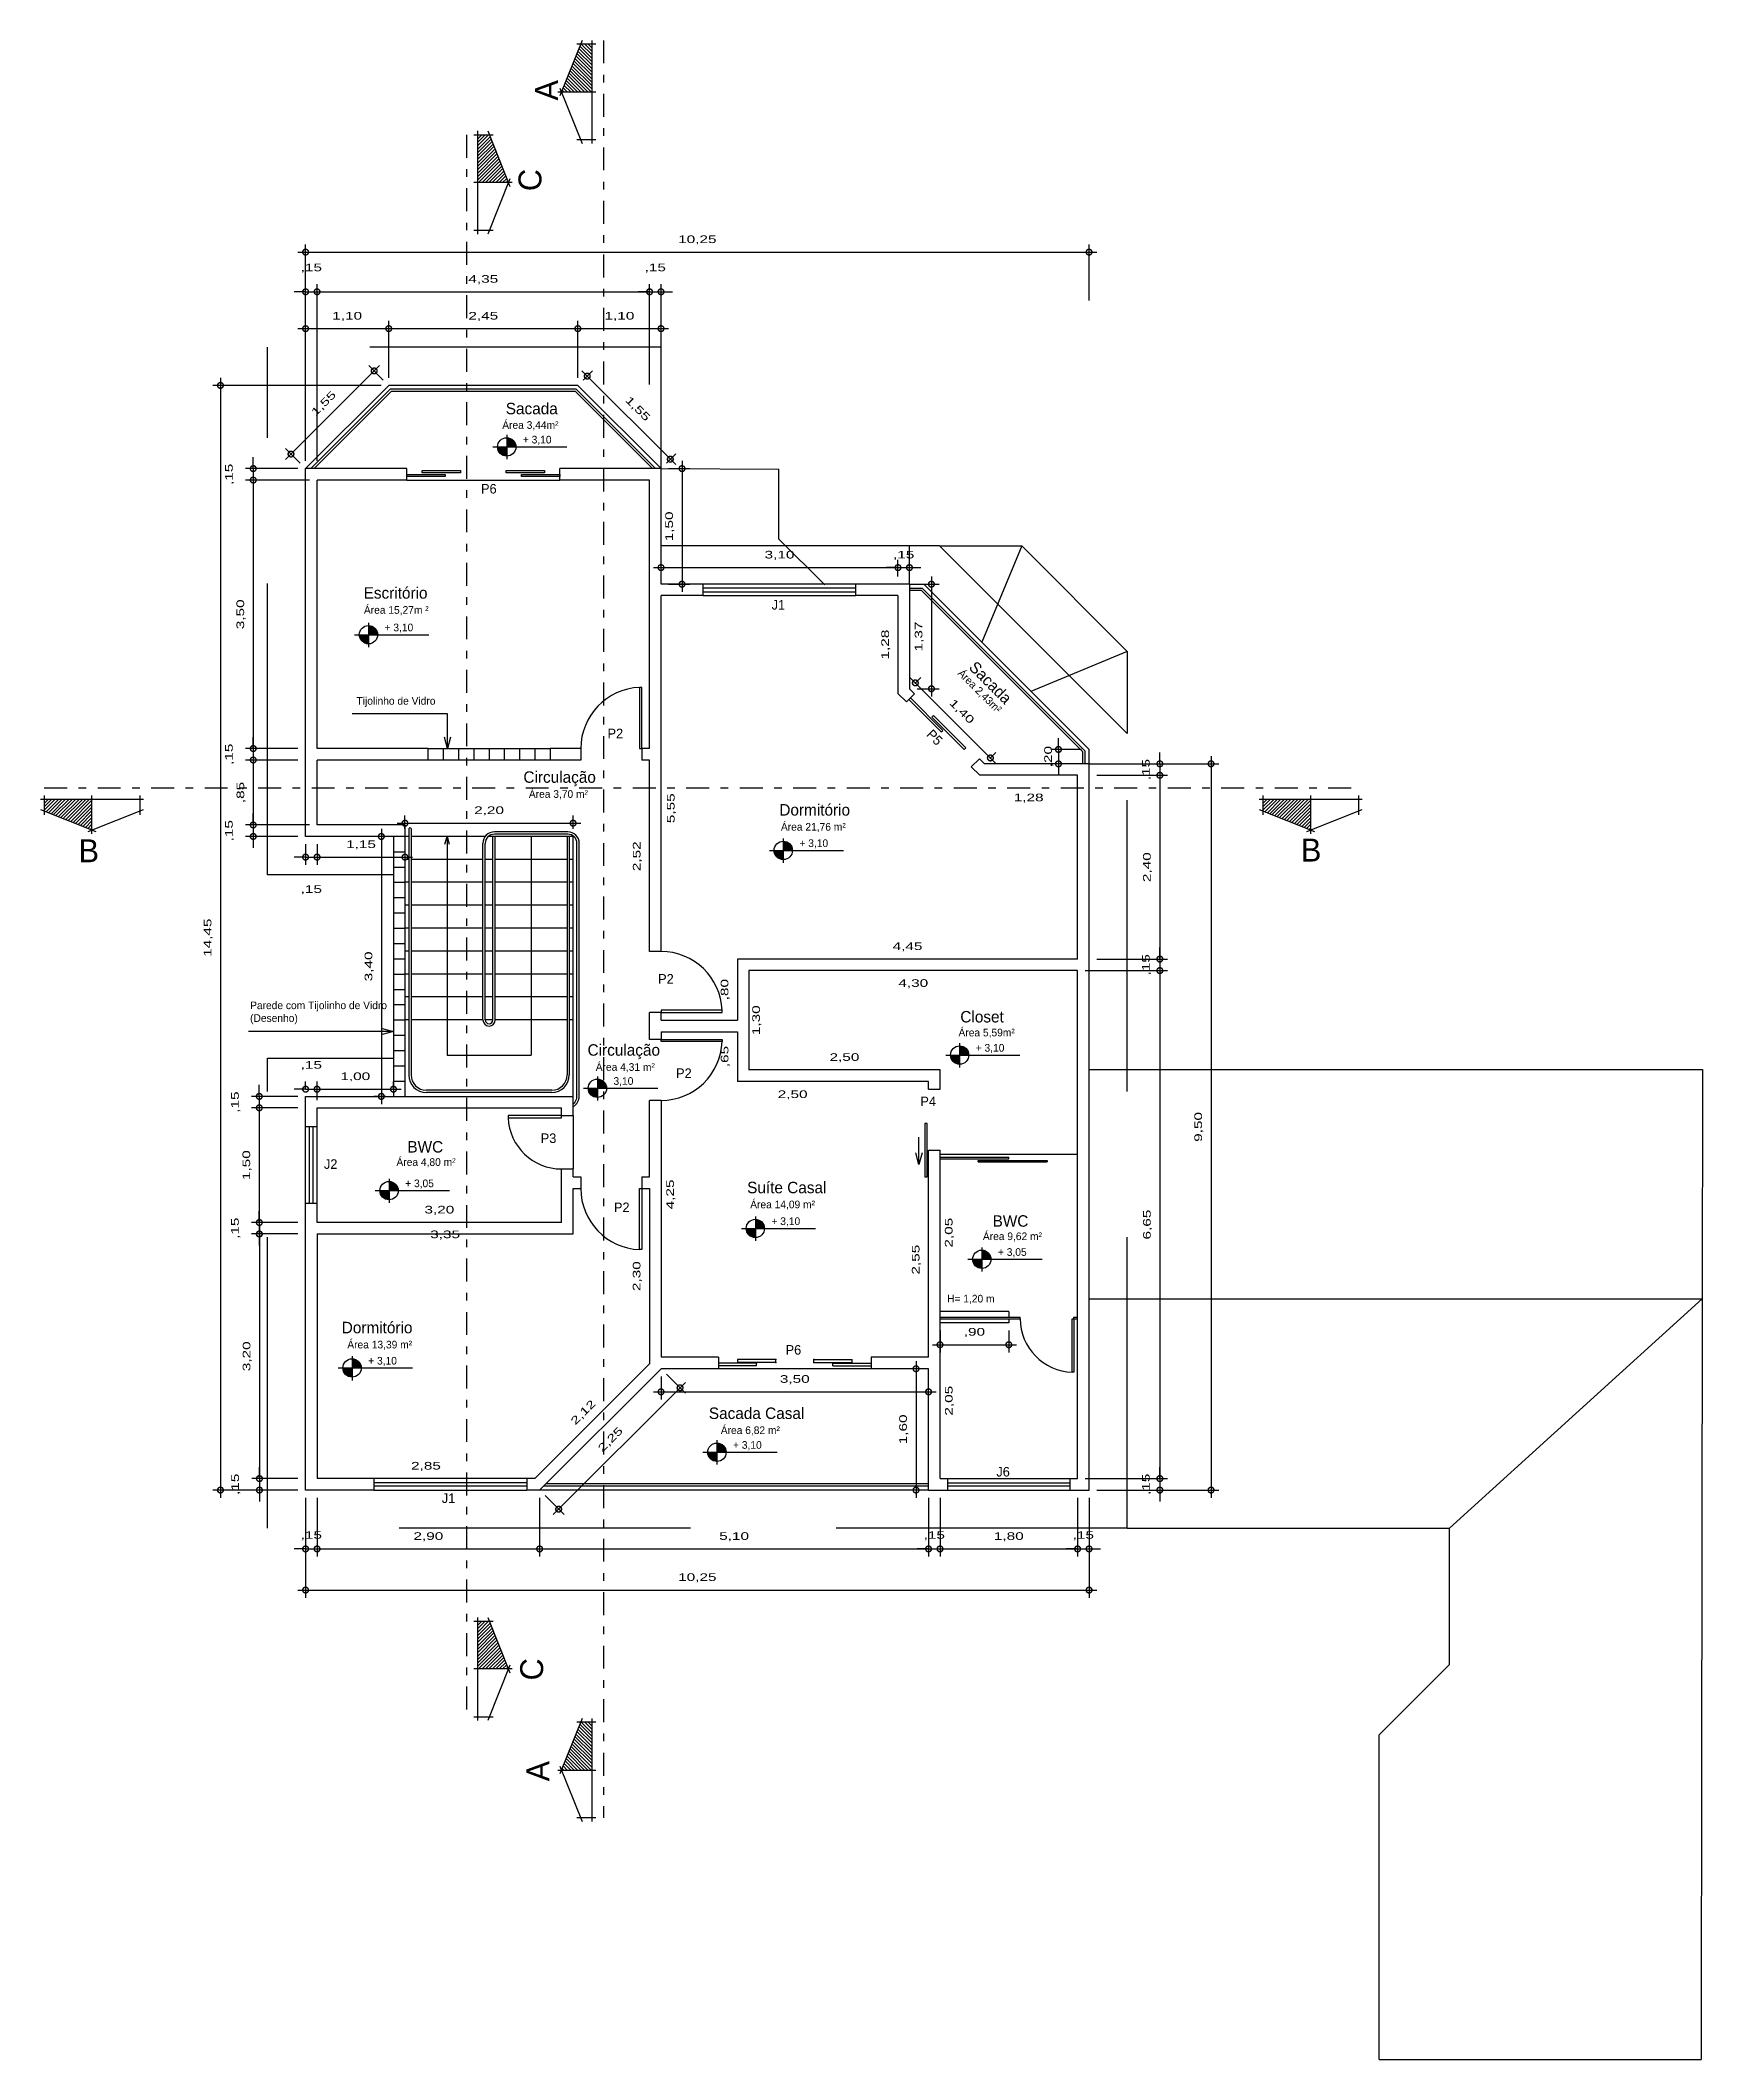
# Model space of a CAD drawing. Header units: millimetres. Extents: x 79.3 to 137.8, y -24.9 to 34.2.
# Drawn here: x 79.25 to 101, y -20.74 to 5.68 of the extents above; entities that cross this region are included whole.
import ezdxf

# ---------------------------------------------------------------- set-up
doc = ezdxf.new("R2010")
doc.units = ezdxf.units.MM
doc.header["$LTSCALE"] = 0.6
doc.header["$MEASUREMENT"] = 0
doc.linetypes.add('DASHDOT', pattern=[1, 0.5, -0.25, 0, -0.25])
doc.linetypes.add('HIDDEN', pattern=[9.525, 6.35, -3.175])
doc.layers.get('DEFPOINTS').update_dxf_attribs({"color": 253})
for name, color, linetype in [('0.1', 1, 'Continuous'), ('0.3', 3, 'Continuous'), ('0.4', 4, 'Continuous'), ('02', 2, 'Continuous'), ('AR-ALV', 5, 'Continuous'), ('AR-ALV-BXA', 1, 'Continuous'), ('AR-PRJ', 12, 'HIDDEN'), ('AR-TXT', 2, 'Continuous')]:
    doc.layers.add(name, color=color, linetype=linetype)
doc.styles.add('stylUS BT', font='stylu.ttf', dxfattribs={"width": 1.5})
doc.dimstyles.new('ARQ_100 - S T', dxfattribs={"dimtxt": 0.1, "dimasz": 0.24, "dimexe": 0.1, "dimexo": 0.2, "dimgap": 0.1, "dimtad": 1, "dimzin": 6, "dimtxsty": 'stylUS BT', "dimblk1": 'DOTSMALL', "dimblk2": 'DOTSMALL', "dimsah": 1, "dimcen": 0.09, "dimse1": 1, "dimse2": 1, "dimsd1": 1, "dimsd2": 1, "dimclrd": 256, "dimclre": 256, "dimclrt": 2, "dimaunit": 1, "dimadec": 0, "dimazin": 0, "dimtfac": 1, "dimtmove": 2, "dimatfit": 3, "dimldrblk": 'DOTSMALL', "dimfxl": 1, "dimtolj": 1, "dimtzin": 0, "dimarcsym": 0})
doc.dimstyles.new('ARQ_100 1', dxfattribs={"dimtxt": 0.1, "dimasz": 0.15, "dimexe": 0.1, "dimexo": 0.1, "dimgap": 0.1, "dimtad": 1, "dimzin": 6, "dimtxsty": 'stylUS BT', "dimblk": 'DOTSMALL', "dimcen": 0.1, "dimdle": 0.1, "dimclrd": 256, "dimclre": 256, "dimclrt": 2, "dimaunit": 1, "dimadec": 0, "dimazin": 0, "dimtfac": 1, "dimtmove": 2, "dimatfit": 3, "dimldrblk": 'OPEN30', "dimfxl": 1, "dimtolj": 1, "dimtzin": 0, "dimarcsym": 0})

msp = doc.modelspace()

# ---------------------------------------------------------------- texts
at = {"layer": '0.4', "char_height": 0.3, "width": 0.31744, "attachment_point": 1, "rotation": 90}
for insert in [(85.725, 4.891), (85.613, -17.097)]:
    msp.add_mtext('{\\fStylus BT|b0|i0|c0|p34;A}', dxfattribs=dict(at, insert=insert))
at = {"layer": '0.4', "extrusion": (0, 0, -1), "char_height": 0.3, "width": 0.3174, "attachment_point": 1, "text_direction": (0, 1, 0)}
for insert in [(85.808, 3.706), (85.83, -15.776)]:
    msp.add_mtext('{\\fStylus BT|b0|i0|c0|p34;C}', dxfattribs=dict(at, insert=insert))
at = {"layer": '0.4', "char_height": 0.3, "width": 0.4515, "attachment_point": 1}
for insert in [(79.753, -4.773), (95.745, -4.764)]:
    msp.add_mtext('{\\fStylus BT|b0|i0|c0|p34;B}', dxfattribs=dict(at, insert=insert))
at = {"layer": 'AR-TXT', "attachment_point": 1}
for s, insert, char_height, width in [('{\\fStylus BT|b0|i0|c0|p34;Sacada}', (85.342, 0.937), 0.15, 1.3569), ('{\\fStylus BT|b0|i0|c0|p34;Área 3,44m²}', (85.296, 0.696), 0.1, 1.143), ('{\\fStylus BT|b0|i0|c0|p34;+ 3,10}', (85.565, 0.505), 0.1, 0.6422), ('{\\fStylus BT|b0|i0|c0|p34;P6}', (85.018, -0.125), 0.125, 0.1942), ('{\\fStylus BT|b0|i0|c0|p34;Escritório}', (83.482, -1.475), 0.15, 1.3569), ('{\\fStylus BT|b0|i0|c0|p34;Área 15,27m ²}', (83.486, -1.723), 0.1, 1.143), ('{\\fStylus BT|b0|i0|c0|p34;J1}', (88.82, -1.643), 0.125, 0.19421), ('{\\fStylus BT|b0|i0|c0|p34;+ 3,10}', (83.756, -1.952), 0.1, 0.6422), ('{\\fStylus BT|b0|i0|c0|p34;Tijolinho de Vidro}', (83.389, -2.912), 0.1, 1.8436), ('{\\fStylus BT|b0|i0|c0|p34;P2}', (86.673, -3.326), 0.125, 0.1942), ('{\\fStylus BT|b0|i0|c0|p34;Circulação}', (85.573, -3.884), 0.15, 1.3569), ('{\\fStylus BT|b0|i0|c0|p34;Área 3,70 m²}', (85.644, -4.131), 0.1, 1.143), ('{\\fStylus BT|b0|i0|c0|p34;Dormitório}', (88.921, -4.313), 0.15, 1.3569), ('{\\fStylus BT|b0|i0|c0|p34;Área 21,76 m²}', (88.942, -4.56), 0.1, 1.143), ('{\\fStylus BT|b0|i0|c0|p34;+ 3,10}', (89.184, -4.774), 0.1, 0.6422), ('{\\fStylus BT|b0|i0|c0|p34;P2}', (87.335, -6.536), 0.125, 0.1942), ('{\\fStylus BT|b0|i0|c0|p34;Parede com Tijolinho de Vidro (Desenho)}', (81.997, -6.895), 0.1, 1.8436), ('{\\fStylus BT|b0|i0|c0|p34;Closet}', (91.289, -7.019), 0.15, 1.3569), ('{\\fStylus BT|b0|i0|c0|p34;Área 5,59m²}', (91.265, -7.251), 0.1, 0.9293), ('{\\fStylus BT|b0|i0|c0|p34;Circulação}', (86.412, -7.454), 0.15, 1.3569), ('{\\fStylus BT|b0|i0|c0|p34;+ 3,10}', (91.49, -7.451), 0.1, 0.6422), ('{\\fStylus BT|b0|i0|c0|p34;Área 4,31 m²}', (86.519, -7.702), 0.1, 1.143), ('{\\fStylus BT|b0|i0|c0|p34;3,10}', (86.751, -7.885), 0.1, 0.6422), ('{\\fStylus BT|b0|i0|c0|p34;P2}', (87.57, -7.77), 0.125, 0.1942), ('{\\fStylus BT|b0|i0|c0|p34;P4}', (90.766, -8.139), 0.125, 0.1942), ('{\\fStylus BT|b0|i0|c0|p34;P3}', (85.799, -8.621), 0.125, 0.1942), ('{\\fStylus BT|b0|i0|c0|p34;J2}', (82.963, -8.959), 0.125, 0.1942), ('{\\fStylus BT|b0|i0|c0|p34;Área 4,80 m²}', (83.912, -8.945), 0.1, 0.9293), ('{\\fStylus BT|b0|i0|c0|p34;BWC}', (84.055, -8.721), 0.15, 1.3569), ('{\\fStylus BT|b0|i0|c0|p34;+ 3,05}', (84.026, -9.224), 0.1, 0.6422), ('{\\fStylus BT|b0|i0|c0|p34;Suíte Casal}', (88.5, -9.253), 0.15, 1.3569), ('{\\fStylus BT|b0|i0|c0|p34;Área 14,09 m²}', (88.54, -9.5), 0.1, 1.143), ('{\\fStylus BT|b0|i0|c0|p34;P2}', (86.757, -9.525), 0.125, 0.1942), ('{\\fStylus BT|b0|i0|c0|p34;+ 3,10}', (88.818, -9.719), 0.1, 0.6422), ('{\\fStylus BT|b0|i0|c0|p34;BWC}', (91.711, -9.691), 0.15, 1.3569), ('{\\fStylus BT|b0|i0|c0|p34;Área 9,62 m²}', (91.584, -9.916), 0.1, 0.9293), ('{\\fStylus BT|b0|i0|c0|p34;+ 3,05}', (91.781, -10.122), 0.1, 0.6422), ('{\\fStylus BT|b0|i0|c0|p34;H= 1,20 m}', (91.116, -10.732), 0.1, 0.9293), ('{\\fStylus BT|b0|i0|c0|p34;Dormitório}', (83.196, -11.085), 0.15, 1.3569), ('{\\fStylus BT|b0|i0|c0|p34;Área 13,39 m²}', (83.269, -11.333), 0.1, 1.143), ('{\\fStylus BT|b0|i0|c0|p34;+ 3,10}', (83.542, -11.544), 0.1, 0.6422), ('{\\fStylus BT|b0|i0|c0|p34;P6}', (89.003, -11.39), 0.125, 0.1942), ('{\\fStylus BT|b0|i0|c0|p34;Sacada Casal}', (87.999, -12.206), 0.15, 1.3569), ('{\\fStylus BT|b0|i0|c0|p34;Área 6,82 m²}', (88.155, -12.453), 0.1, 1.143), ('{\\fStylus BT|b0|i0|c0|p34;+ 3,10}', (88.315, -12.646), 0.1, 0.6422), ('{\\fStylus BT|b0|i0|c0|p34;J6}', (91.76, -12.984), 0.125, 0.1942), ('{\\fStylus BT|b0|i0|c0|p34;J1}', (84.505, -13.33), 0.125, 0.19421)]:
    msp.add_mtext(s, dxfattribs=dict(at, insert=insert, char_height=char_height, width=width))
at = {"layer": 'AR-TXT', "attachment_point": 1, "rotation": 315}
for s, insert, char_height, width in [('{\\fStylus BT|b0|i0|c0|p34;Área 2,43m²}', (91.319, -2.54), 0.1, 1.143), ('{\\fStylus BT|b0|i0|c0|p34;Sacada}', (91.496, -2.429), 0.15, 1.0089), ('{\\fStylus BT|b0|i0|c0|p34;P5}', (90.925, -3.323), 0.125, 0.1942)]:
    msp.add_mtext(s, dxfattribs=dict(at, insert=insert, char_height=char_height, width=width))

# ---------------------------------------------------------------- blocks, each defined once
blk = doc.blocks.new('_Open30')
at = {"layer": 'AR-ALV', "color": 0, "lineweight": -2}
for p, q in [((-1, 0.27), (0, 0)), ((0, 0), (-1, -0.27)), ((0, 0), (-1, 0))]:
    blk.add_line(p, q, dxfattribs=at)
blk = doc.blocks.new('*D81')
at = {"layer": 'DEFPOINTS', "color": 0, "lineweight": -3}
for p in [(87.223, -3.736), (87.223, -6.254), (87.223, -6.254)]:
    blk.add_point(p, dxfattribs=at)
at = {"layer": 'AR-TXT', "color": 2, "lineweight": -3, "insert": (87.064, -4.995), "char_height": 0.1, "attachment_point": 5, "rotation": 90, "style": 'stylUS BT'}
blk.add_mtext('\\A1;2,52', dxfattribs=at)
blk = doc.blocks.new('_DOTSMALL')
at = {"color": 0, "linetype": 'ByBlock', "const_width": 0.5}
blk.add_lwpolyline([(-0.0625, 0, 1), (0.0625, 0, 1)], format="xyb", close=True, dxfattribs=at)
blk = doc.blocks.new('*D82')
at = {"layer": 'DEFPOINTS', "color": 0, "lineweight": -3}
for p in [(87.373, -1.586), (87.373, -7.14), (87.773, -7.14)]:
    blk.add_point(p, dxfattribs=at)
at = {"layer": 'AR-TXT', "color": 2, "lineweight": -3, "insert": (87.51, -4.367), "char_height": 0.1, "attachment_point": 5, "rotation": 90, "style": 'stylUS BT'}
blk.add_mtext('\\A1;5,55', dxfattribs=at)
blk = doc.blocks.new('*D83')
at = {"layer": 'DEFPOINTS', "color": 0, "lineweight": -3}
for p in [(88.373, -6.34), (88.373, -6.34), (92.823, -6.34)]:
    blk.add_point(p, dxfattribs=at)
at = {"layer": 'AR-TXT', "color": 2, "lineweight": -3, "insert": (90.598, -6.181), "char_height": 0.1, "attachment_point": 5, "style": 'stylUS BT'}
blk.add_mtext('\\A1;4,45', dxfattribs=at)
blk = doc.blocks.new('*D84')
at = {"layer": 'DEFPOINTS', "color": 0, "lineweight": -3}
for p in [(91.543, -4.2), (92.823, -4.2), (91.543, -4.394)]:
    blk.add_point(p, dxfattribs=at)
at = {"layer": 'AR-TXT', "color": 2, "lineweight": -3, "insert": (92.183, -4.235), "char_height": 0.1, "attachment_point": 5, "style": 'stylUS BT'}
blk.add_mtext('\\A1;1,28', dxfattribs=at)
blk = doc.blocks.new('*D85')
at = {"layer": 'DEFPOINTS', "color": 0, "lineweight": -3}
for p in [(90.473, -1.586), (90.473, -2.866), (90.473, -2.866)]:
    blk.add_point(p, dxfattribs=at)
at = {"layer": 'AR-TXT', "color": 2, "lineweight": -3, "insert": (90.314, -2.226), "char_height": 0.1, "attachment_point": 5, "rotation": 90, "style": 'stylUS BT'}
blk.add_mtext('\\A1;1,28', dxfattribs=at)
blk = doc.blocks.new('*D86')
at = {"layer": 'DEFPOINTS', "color": 0, "lineweight": -3}
for p in [(88.373, -6.34), (88.373, -7.14), (88.373, -7.14)]:
    blk.add_point(p, dxfattribs=at)
at = {"layer": 'AR-TXT', "color": 2, "lineweight": -3, "insert": (88.213, -6.74), "char_height": 0.1, "attachment_point": 5, "rotation": 90, "style": 'stylUS BT'}
blk.add_mtext('\\A1;,80', dxfattribs=at)
blk = doc.blocks.new('*D87')
at = {"layer": 'DEFPOINTS', "color": 0, "lineweight": -3}
for p in [(88.373, -7.29), (88.373, -7.94), (88.373, -7.94)]:
    blk.add_point(p, dxfattribs=at)
at = {"layer": 'AR-TXT', "color": 2, "lineweight": -3, "insert": (88.214, -7.615), "char_height": 0.1, "attachment_point": 5, "rotation": 90, "style": 'stylUS BT'}
blk.add_mtext('\\A1;,65', dxfattribs=at)
blk = doc.blocks.new('*D88')
at = {"layer": 'DEFPOINTS', "color": 0, "lineweight": -3}
for p in [(88.523, -6.49), (88.523, -7.79), (88.735, -7.79)]:
    blk.add_point(p, dxfattribs=at)
at = {"layer": 'AR-TXT', "color": 2, "lineweight": -3, "insert": (88.626, -7.14), "char_height": 0.1, "attachment_point": 5, "rotation": 90, "style": 'stylUS BT'}
blk.add_mtext('\\A1;1,30', dxfattribs=at)
blk = doc.blocks.new('*D89')
at = {"layer": 'DEFPOINTS', "color": 0, "lineweight": -3}
for p in [(88.523, -7.79), (88.523, -7.79), (91.023, -7.79)]:
    blk.add_point(p, dxfattribs=at)
at = {"layer": 'AR-TXT', "color": 2, "lineweight": -3, "insert": (89.773, -7.631), "char_height": 0.1, "attachment_point": 5, "style": 'stylUS BT'}
blk.add_mtext('\\A1;2,50', dxfattribs=at)
blk = doc.blocks.new('*D90')
at = {"layer": 'DEFPOINTS', "color": 0, "lineweight": -3}
for p in [(88.523, -6.49), (92.823, -6.49), (88.523, -6.667)]:
    blk.add_point(p, dxfattribs=at)
at = {"layer": 'AR-TXT', "color": 2, "lineweight": -3, "insert": (90.673, -6.663), "char_height": 0.1, "attachment_point": 5, "style": 'stylUS BT'}
blk.add_mtext('\\A1;4,30', dxfattribs=at)
blk = doc.blocks.new('*D91')
at = {"layer": 'DEFPOINTS', "color": 0, "lineweight": -3}
for p in [(87.373, -7.29), (87.373, -11.549), (87.61, -11.549)]:
    blk.add_point(p, dxfattribs=at)
at = {"layer": 'AR-TXT', "color": 2, "lineweight": -3, "insert": (87.501, -9.419), "char_height": 0.1, "attachment_point": 5, "rotation": 90, "style": 'stylUS BT'}
blk.add_mtext('\\A1;4,25', dxfattribs=at)
blk = doc.blocks.new('*D92')
at = {"layer": 'DEFPOINTS', "color": 0, "lineweight": -3}
for p in [(90.873, -8.995), (90.873, -11.549), (90.873, -11.549)]:
    blk.add_point(p, dxfattribs=at)
at = {"layer": 'AR-TXT', "color": 2, "lineweight": -3, "insert": (90.714, -10.272), "char_height": 0.1, "attachment_point": 5, "rotation": 90, "style": 'stylUS BT'}
blk.add_mtext('\\A1;2,55', dxfattribs=at)
blk = doc.blocks.new('*D93')
at = {"layer": 'DEFPOINTS', "color": 0, "lineweight": -3}
for p in [(88.373, -7.94), (88.373, -8.132), (90.873, -7.94)]:
    blk.add_point(p, dxfattribs=at)
at = {"layer": 'AR-TXT', "color": 2, "lineweight": -3, "insert": (89.095, -8.117), "char_height": 0.1, "attachment_point": 5, "style": 'stylUS BT'}
blk.add_mtext('\\A1;2,50', dxfattribs=at)
blk = doc.blocks.new('*D94')
at = {"layer": 'DEFPOINTS', "color": 0, "lineweight": -3}
for p in [(82.873, -9.936), (86.223, -9.936), (86.223, -10.109)]:
    blk.add_point(p, dxfattribs=at)
at = {"layer": 'AR-TXT', "color": 2, "lineweight": -3, "insert": (84.548, -9.95), "char_height": 0.1, "attachment_point": 5, "style": 'stylUS BT'}
blk.add_mtext('\\A1;3,35', dxfattribs=at)
blk = doc.blocks.new('*D95')
at = {"layer": 'DEFPOINTS', "color": 0, "lineweight": -3}
for p in [(87.223, -9.34), (87.223, -11.636), (87.223, -11.636)]:
    blk.add_point(p, dxfattribs=at)
at = {"layer": 'AR-TXT', "color": 2, "lineweight": -3, "insert": (87.063, -10.488), "char_height": 0.1, "attachment_point": 5, "rotation": 90, "style": 'stylUS BT'}
blk.add_mtext('\\A1;2,30', dxfattribs=at)
blk = doc.blocks.new('*D96')
at = {"layer": 'DEFPOINTS', "color": 0, "lineweight": -3}
for p in [(87.223, -11.636), (85.723, -13.136), (85.723, -13.136)]:
    blk.add_point(p, dxfattribs=at)
at = {"layer": 'AR-TXT', "color": 2, "lineweight": -3, "insert": (86.36, -12.274), "char_height": 0.1, "attachment_point": 5, "rotation": 45, "style": 'stylUS BT'}
blk.add_mtext('\\A1;2,12', dxfattribs=at)
blk = doc.blocks.new('*D97')
at = {"layer": 'DEFPOINTS', "color": 0, "lineweight": -3}
for p in [(82.873, -13.136), (82.873, -13.136), (85.723, -13.136)]:
    blk.add_point(p, dxfattribs=at)
at = {"layer": 'AR-TXT', "color": 2, "lineweight": -3, "insert": (84.298, -12.977), "char_height": 0.1, "attachment_point": 5, "style": 'stylUS BT'}
blk.add_mtext('\\A1;2,85', dxfattribs=at)
blk = doc.blocks.new('*D98')
at = {"layer": 'DEFPOINTS', "color": 0, "lineweight": -3}
for p in [(82.873, -9.786), (82.873, -9.786), (86.073, -9.786)]:
    blk.add_point(p, dxfattribs=at)
at = {"layer": 'AR-TXT', "color": 2, "lineweight": -3, "insert": (84.473, -9.627), "char_height": 0.1, "attachment_point": 5, "style": 'stylUS BT'}
blk.add_mtext('\\A1;3,20', dxfattribs=at)
blk = doc.blocks.new('*D114')
at = {"layer": '0.1', "lineweight": -2}
for p, q in [((83.691, 1.425), (82.461, 0.196)), ((83.74, 1.234), (83.549, 1.425)), ((82.652, 0.146), (82.461, 0.337))]:
    blk.add_line(p, q, dxfattribs=at)
at = {"layer": 'DEFPOINTS', "color": 0, "lineweight": -3}
for p in [(83.811, 1.164), (82.532, 0.266), (82.723, 0.076)]:
    blk.add_point(p, dxfattribs=at)
at = {"layer": '0.1', "lineweight": -2, "xscale": 0.15, "yscale": 0.15, "zscale": 0.15}
for p, rotation in [((83.62, 1.354), 44.999999999996), ((82.532, 0.266), 224.9999999999959)]:
    blk.add_blockref('_DOTSMALL', p, dxfattribs=dict(at, rotation=rotation))
at = {"layer": '0.1', "color": 2, "lineweight": -3, "insert": (82.963, 0.923), "char_height": 0.1, "attachment_point": 5, "rotation": 45, "style": 'stylUS BT'}
blk.add_mtext('\\A1;1,55', dxfattribs=at)
blk = doc.blocks.new('*D115')
at = {"layer": '0.1', "lineweight": -2}
for p, q in [((83.711, 1.907), (86.385, 1.907)), ((83.811, 1.264), (83.811, 2.007)), ((86.285, 1.264), (86.285, 2.007))]:
    blk.add_line(p, q, dxfattribs=at)
at = {"layer": 'DEFPOINTS', "color": 0, "lineweight": -3}
for p in [(86.285, 1.907), (83.811, 1.164), (86.285, 1.164)]:
    blk.add_point(p, dxfattribs=at)
at = {"layer": '0.1', "lineweight": -2, "xscale": 0.15, "yscale": 0.15, "zscale": 0.15, "rotation": 180}
blk.add_blockref('_DOTSMALL', (83.811, 1.907), dxfattribs=at)
at = {"layer": '0.1', "lineweight": -2, "xscale": 0.15, "yscale": 0.15, "zscale": 0.15}
blk.add_blockref('_DOTSMALL', (86.285, 1.907), dxfattribs=at)
at = {"layer": '0.1', "color": 2, "lineweight": -3, "insert": (85.048, 2.066), "char_height": 0.1, "attachment_point": 5, "style": 'stylUS BT'}
blk.add_mtext('\\A1;2,45', dxfattribs=at)
blk = doc.blocks.new('*D116')
at = {"layer": '0.1', "lineweight": -2}
for p, q in [((86.337, 1.357), (87.566, 0.128)), ((86.356, 1.234), (86.478, 1.357)), ((87.443, 0.146), (87.566, 0.269))]:
    blk.add_line(p, q, dxfattribs=at)
at = {"layer": 'DEFPOINTS', "color": 0, "lineweight": -3}
for p in [(86.285, 1.164), (87.373, 0.076), (87.495, 0.199)]:
    blk.add_point(p, dxfattribs=at)
at = {"layer": '0.1', "lineweight": -2, "xscale": 0.15, "yscale": 0.15, "zscale": 0.15}
for p, rotation in [((86.408, 1.286), 134.9999999999966), ((87.495, 0.199), 314.9999999999966)]:
    blk.add_blockref('_DOTSMALL', p, dxfattribs=dict(at, rotation=rotation))
at = {"layer": '0.1', "color": 2, "lineweight": -3, "insert": (87.064, 0.855), "char_height": 0.1, "attachment_point": 5, "rotation": 315, "style": 'stylUS BT'}
blk.add_mtext('\\A1;1,55', dxfattribs=at)
blk = doc.blocks.new('*D117')
at = {"layer": '0.1', "lineweight": -2}
for p, q in [((86.185, 1.907), (87.473, 1.907)), ((86.285, 1.264), (86.285, 2.007)), ((87.373, 0.176), (87.373, 2.007))]:
    blk.add_line(p, q, dxfattribs=at)
at = {"layer": 'DEFPOINTS', "color": 0, "lineweight": -3}
for p in [(87.373, 1.907), (86.285, 1.164), (87.373, 0.076)]:
    blk.add_point(p, dxfattribs=at)
at = {"layer": '0.1', "lineweight": -2, "xscale": 0.15, "yscale": 0.15, "zscale": 0.15, "rotation": 180}
blk.add_blockref('_DOTSMALL', (86.285, 1.907), dxfattribs=at)
at = {"layer": '0.1', "lineweight": -2, "xscale": 0.15, "yscale": 0.15, "zscale": 0.15}
blk.add_blockref('_DOTSMALL', (87.373, 1.907), dxfattribs=at)
at = {"layer": '0.1', "color": 2, "lineweight": -3, "insert": (86.829, 2.066), "char_height": 0.1, "attachment_point": 5, "style": 'stylUS BT'}
blk.add_mtext('\\A1;1,10', dxfattribs=at)
blk = doc.blocks.new('*D118')
at = {"layer": '0.1', "lineweight": -2}
for p, q in [((82.623, 1.907), (83.911, 1.907)), ((82.723, 0.176), (82.723, 2.007)), ((83.811, 1.264), (83.811, 2.007))]:
    blk.add_line(p, q, dxfattribs=at)
at = {"layer": 'DEFPOINTS', "color": 0, "lineweight": -3}
for p in [(83.811, 1.907), (83.811, 1.164), (82.723, 0.076)]:
    blk.add_point(p, dxfattribs=at)
at = {"layer": '0.1', "lineweight": -2, "xscale": 0.15, "yscale": 0.15, "zscale": 0.15, "rotation": 180}
blk.add_blockref('_DOTSMALL', (82.723, 1.907), dxfattribs=at)
at = {"layer": '0.1', "lineweight": -2, "xscale": 0.15, "yscale": 0.15, "zscale": 0.15}
blk.add_blockref('_DOTSMALL', (83.811, 1.907), dxfattribs=at)
at = {"layer": '0.1', "color": 2, "lineweight": -3, "insert": (83.267, 2.066), "char_height": 0.1, "attachment_point": 5, "style": 'stylUS BT'}
blk.add_mtext('\\A1;1,10', dxfattribs=at)
blk = doc.blocks.new('*D119')
at = {"layer": '0.1', "lineweight": -2}
for p, q in [((82.723, 2.389), (82.573, 2.389)), ((82.723, 0.176), (82.723, 2.489)), ((82.723, 2.389), (82.873, 2.389)), ((82.873, 0.176), (82.873, 2.489)), ((82.873, 2.389), (83.023, 2.389))]:
    blk.add_line(p, q, dxfattribs=at)
at = {"layer": 'DEFPOINTS', "color": 0, "lineweight": -3}
for p in [(82.873, 2.389), (82.723, 0.076), (82.873, 0.076)]:
    blk.add_point(p, dxfattribs=at)
at = {"layer": '0.1', "lineweight": -2, "xscale": 0.15, "yscale": 0.15, "zscale": 0.15}
blk.add_blockref('_DOTSMALL', (82.723, 2.389), dxfattribs=at)
at = {"layer": '0.1', "lineweight": -2, "xscale": 0.15, "yscale": 0.15, "zscale": 0.15, "rotation": 180}
blk.add_blockref('_DOTSMALL', (82.873, 2.389), dxfattribs=at)
at = {"layer": '0.1', "color": 2, "lineweight": -3, "insert": (82.798, 2.698), "char_height": 0.1, "attachment_point": 5, "style": 'stylUS BT'}
blk.add_mtext('\\A1;,15', dxfattribs=at)
blk = doc.blocks.new('*D120')
at = {"layer": '0.1', "lineweight": -2}
for p, q in [((82.773, 2.389), (87.323, 2.389)), ((82.873, 0.176), (82.873, 2.489)), ((87.223, 1.362), (87.223, 2.489))]:
    blk.add_line(p, q, dxfattribs=at)
at = {"layer": 'DEFPOINTS', "color": 0, "lineweight": -3}
for p in [(87.223, 2.389), (87.223, 1.262), (82.873, 0.076)]:
    blk.add_point(p, dxfattribs=at)
at = {"layer": '0.1', "lineweight": -2, "xscale": 0.15, "yscale": 0.15, "zscale": 0.15, "rotation": 180}
blk.add_blockref('_DOTSMALL', (82.873, 2.389), dxfattribs=at)
at = {"layer": '0.1', "lineweight": -2, "xscale": 0.15, "yscale": 0.15, "zscale": 0.15}
blk.add_blockref('_DOTSMALL', (87.223, 2.389), dxfattribs=at)
at = {"layer": '0.1', "color": 2, "lineweight": -3, "insert": (85.048, 2.548), "char_height": 0.1, "attachment_point": 5, "style": 'stylUS BT'}
blk.add_mtext('\\A1;4,35', dxfattribs=at)
blk = doc.blocks.new('*D121')
at = {"layer": '0.1', "lineweight": -2}
for p, q in [((87.223, 2.389), (87.073, 2.389)), ((87.223, 1.177), (87.223, 2.489)), ((87.223, 2.389), (87.373, 2.389)), ((87.373, 0.176), (87.373, 2.489)), ((87.373, 2.389), (87.523, 2.389))]:
    blk.add_line(p, q, dxfattribs=at)
at = {"layer": 'DEFPOINTS', "color": 0, "lineweight": -3}
for p in [(87.373, 2.389), (87.223, 1.077), (87.373, 0.076)]:
    blk.add_point(p, dxfattribs=at)
at = {"layer": '0.1', "lineweight": -2, "xscale": 0.15, "yscale": 0.15, "zscale": 0.15}
blk.add_blockref('_DOTSMALL', (87.223, 2.389), dxfattribs=at)
at = {"layer": '0.1', "lineweight": -2, "xscale": 0.15, "yscale": 0.15, "zscale": 0.15, "rotation": 180}
blk.add_blockref('_DOTSMALL', (87.373, 2.389), dxfattribs=at)
at = {"layer": '0.1', "color": 2, "lineweight": -3, "insert": (87.298, 2.698), "char_height": 0.1, "attachment_point": 5, "style": 'stylUS BT'}
blk.add_mtext('\\A1;,15', dxfattribs=at)
blk = doc.blocks.new('*D122')
at = {"layer": '0.1', "lineweight": -2}
for p, q in [((82.623, 0.076), (81.938, 0.076)), ((82.038, 0.076), (82.038, 0.226)), ((82.038, 0.076), (82.038, -0.074)), ((82.623, -0.074), (81.938, -0.074)), ((82.038, -0.074), (82.038, -0.224))]:
    blk.add_line(p, q, dxfattribs=at)
at = {"layer": 'DEFPOINTS', "color": 0, "lineweight": -3}
for p in [(82.723, 0.076), (82.038, -0.074), (82.723, -0.074)]:
    blk.add_point(p, dxfattribs=at)
at = {"layer": '0.1', "lineweight": -2, "xscale": 0.15, "yscale": 0.15, "zscale": 0.15}
for p, rotation in [((82.038, 0.076), 270), ((82.038, -0.074), 90)]:
    blk.add_blockref('_DOTSMALL', p, dxfattribs=dict(at, rotation=rotation))
at = {"layer": '0.1', "color": 2, "lineweight": -3, "insert": (81.729, 0.001), "char_height": 0.1, "attachment_point": 5, "rotation": 90, "style": 'stylUS BT'}
blk.add_mtext('\\A1;,15', dxfattribs=at)
blk = doc.blocks.new('*D123')
at = {"layer": '0.1', "lineweight": -2}
for p, q in [((82.038, 0.026), (82.038, -3.686)), ((82.773, -0.074), (81.938, -0.074)), ((82.623, -3.586), (81.938, -3.586))]:
    blk.add_line(p, q, dxfattribs=at)
at = {"layer": 'DEFPOINTS', "color": 0, "lineweight": -3}
for p in [(82.873, -0.074), (82.038, -3.586), (82.723, -3.586)]:
    blk.add_point(p, dxfattribs=at)
at = {"layer": '0.1', "lineweight": -2, "xscale": 0.15, "yscale": 0.15, "zscale": 0.15}
for p, rotation in [((82.038, -0.074), 90), ((82.038, -3.586), 270)]:
    blk.add_blockref('_DOTSMALL', p, dxfattribs=dict(at, rotation=rotation))
at = {"layer": '0.1', "color": 2, "lineweight": -3, "insert": (81.878, -1.83), "char_height": 0.1, "attachment_point": 5, "rotation": 90, "style": 'stylUS BT'}
blk.add_mtext('\\A1;3,50', dxfattribs=at)
blk = doc.blocks.new('*D124')
at = {"layer": '0.1', "lineweight": -2}
for p, q in [((82.623, -3.586), (81.938, -3.586)), ((82.038, -3.586), (82.038, -3.436)), ((82.038, -3.586), (82.038, -3.736)), ((82.51, -3.736), (81.938, -3.736)), ((82.038, -3.736), (82.038, -3.886))]:
    blk.add_line(p, q, dxfattribs=at)
at = {"layer": 'DEFPOINTS', "color": 0, "lineweight": -3}
for p in [(82.723, -3.586), (82.038, -3.736), (82.61, -3.736)]:
    blk.add_point(p, dxfattribs=at)
at = {"layer": '0.1', "lineweight": -2, "xscale": 0.15, "yscale": 0.15, "zscale": 0.15}
for p, rotation in [((82.038, -3.586), 270), ((82.038, -3.736), 90)]:
    blk.add_blockref('_DOTSMALL', p, dxfattribs=dict(at, rotation=rotation))
at = {"layer": '0.1', "color": 2, "lineweight": -3, "insert": (81.729, -3.661), "char_height": 0.1, "attachment_point": 5, "rotation": 90, "style": 'stylUS BT'}
blk.add_mtext('\\A1;,15', dxfattribs=at)
blk = doc.blocks.new('*D125')
at = {"layer": '0.1', "lineweight": -2}
for p, q in [((82.038, -3.636), (82.038, -4.686)), ((82.623, -3.736), (81.938, -3.736)), ((82.623, -4.586), (81.938, -4.586))]:
    blk.add_line(p, q, dxfattribs=at)
at = {"layer": 'DEFPOINTS', "color": 0, "lineweight": -3}
for p in [(82.723, -3.736), (82.038, -4.586), (82.723, -4.586)]:
    blk.add_point(p, dxfattribs=at)
at = {"layer": '0.1', "lineweight": -2, "xscale": 0.15, "yscale": 0.15, "zscale": 0.15}
for p, rotation in [((82.038, -3.736), 90), ((82.038, -4.586), 270)]:
    blk.add_blockref('_DOTSMALL', p, dxfattribs=dict(at, rotation=rotation))
at = {"layer": '0.1', "color": 2, "lineweight": -3, "insert": (81.879, -4.161), "char_height": 0.1, "attachment_point": 5, "rotation": 90, "style": 'stylUS BT'}
blk.add_mtext('\\A1;,85', dxfattribs=at)
blk = doc.blocks.new('*D126')
at = {"layer": '0.1', "lineweight": -2}
for p, q in [((82.038, -4.586), (82.038, -4.436)), ((82.773, -4.586), (81.938, -4.586)), ((82.623, -4.736), (81.938, -4.736)), ((82.038, -4.586), (82.038, -4.736)), ((82.038, -4.736), (82.038, -4.886))]:
    blk.add_line(p, q, dxfattribs=at)
at = {"layer": 'DEFPOINTS', "color": 0, "lineweight": -3}
for p in [(82.038, -4.736), (82.723, -4.736), (82.873, -4.586)]:
    blk.add_point(p, dxfattribs=at)
at = {"layer": '0.1', "lineweight": -2, "xscale": 0.15, "yscale": 0.15, "zscale": 0.15}
for p, rotation in [((82.038, -4.586), 270), ((82.038, -4.736), 90)]:
    blk.add_blockref('_DOTSMALL', p, dxfattribs=dict(at, rotation=rotation))
at = {"layer": '0.1', "color": 2, "lineweight": -3, "insert": (81.729, -4.661), "char_height": 0.1, "attachment_point": 5, "rotation": 90, "style": 'stylUS BT'}
blk.add_mtext('\\A1;,15', dxfattribs=at)
blk = doc.blocks.new('*D127')
at = {"layer": '0.1', "lineweight": -2}
for p, q in [((83.773, -4.736), (83.614, -4.736)), ((83.714, -4.636), (83.714, -8.236)), ((83.773, -8.136), (83.614, -8.136))]:
    blk.add_line(p, q, dxfattribs=at)
at = {"layer": 'DEFPOINTS', "color": 0, "lineweight": -3}
for p in [(83.873, -4.736), (83.714, -8.136), (83.873, -8.136)]:
    blk.add_point(p, dxfattribs=at)
at = {"layer": '0.1', "lineweight": -2, "xscale": 0.15, "yscale": 0.15, "zscale": 0.15}
for p, rotation in [((83.714, -4.736), 90), ((83.714, -8.136), 270)]:
    blk.add_blockref('_DOTSMALL', p, dxfattribs=dict(at, rotation=rotation))
at = {"layer": '0.1', "color": 2, "lineweight": -3, "insert": (83.555, -6.436), "char_height": 0.1, "attachment_point": 5, "rotation": 90, "style": 'stylUS BT'}
blk.add_mtext('\\A1;3,40', dxfattribs=at)
blk = doc.blocks.new('*D128')
at = {"layer": '0.1', "lineweight": -2}
for p, q in [((84.023, -4.636), (84.023, -4.462)), ((86.223, -4.636), (86.223, -4.462)), ((83.923, -4.562), (86.323, -4.562))]:
    blk.add_line(p, q, dxfattribs=at)
at = {"layer": 'DEFPOINTS', "color": 0, "lineweight": -3}
for p in [(84.023, -4.736), (86.223, -4.562), (86.223, -4.736)]:
    blk.add_point(p, dxfattribs=at)
at = {"layer": '0.1', "lineweight": -2, "xscale": 0.15, "yscale": 0.15, "zscale": 0.15, "rotation": 180}
blk.add_blockref('_DOTSMALL', (84.023, -4.562), dxfattribs=at)
at = {"layer": '0.1', "lineweight": -2, "xscale": 0.15, "yscale": 0.15, "zscale": 0.15}
blk.add_blockref('_DOTSMALL', (86.223, -4.562), dxfattribs=at)
at = {"layer": '0.1', "color": 2, "lineweight": -3, "insert": (85.123, -4.402), "char_height": 0.1, "attachment_point": 5, "style": 'stylUS BT'}
blk.add_mtext('\\A1;2,20', dxfattribs=at)
blk = doc.blocks.new('*D129')
at = {"layer": '0.1', "lineweight": -2}
for p, q in [((82.723, -5.006), (82.573, -5.006)), ((82.723, -4.836), (82.723, -5.106)), ((82.723, -5.006), (82.873, -5.006)), ((82.873, -4.836), (82.873, -5.106)), ((82.873, -5.006), (83.023, -5.006))]:
    blk.add_line(p, q, dxfattribs=at)
at = {"layer": 'DEFPOINTS', "color": 0, "lineweight": -3}
for p in [(82.723, -4.736), (82.873, -4.736), (82.873, -5.006)]:
    blk.add_point(p, dxfattribs=at)
at = {"layer": '0.1', "lineweight": -2, "xscale": 0.15, "yscale": 0.15, "zscale": 0.15}
blk.add_blockref('_DOTSMALL', (82.723, -5.006), dxfattribs=at)
at = {"layer": '0.1', "lineweight": -2, "xscale": 0.15, "yscale": 0.15, "zscale": 0.15, "rotation": 180}
blk.add_blockref('_DOTSMALL', (82.873, -5.006), dxfattribs=at)
at = {"layer": '0.1', "color": 2, "lineweight": -3, "insert": (82.798, -5.434), "char_height": 0.1, "attachment_point": 5, "style": 'stylUS BT'}
blk.add_mtext('\\A1;,15', dxfattribs=at)
blk = doc.blocks.new('*D130')
at = {"layer": '0.1', "lineweight": -2}
for p, q in [((82.773, -5.006), (84.123, -5.006)), ((82.873, -4.836), (82.873, -5.106)), ((84.023, -4.836), (84.023, -5.106))]:
    blk.add_line(p, q, dxfattribs=at)
at = {"layer": 'DEFPOINTS', "color": 0, "lineweight": -3}
for p in [(82.873, -4.736), (84.023, -4.736), (84.023, -5.006)]:
    blk.add_point(p, dxfattribs=at)
at = {"layer": '0.1', "lineweight": -2, "xscale": 0.15, "yscale": 0.15, "zscale": 0.15, "rotation": 180}
blk.add_blockref('_DOTSMALL', (82.873, -5.006), dxfattribs=at)
at = {"layer": '0.1', "lineweight": -2, "xscale": 0.15, "yscale": 0.15, "zscale": 0.15}
blk.add_blockref('_DOTSMALL', (84.023, -5.006), dxfattribs=at)
at = {"layer": '0.1', "color": 2, "lineweight": -3, "insert": (83.448, -4.847), "char_height": 0.1, "attachment_point": 5, "style": 'stylUS BT'}
blk.add_mtext('\\A1;1,15', dxfattribs=at)
blk = doc.blocks.new('*D132')
at = {"layer": '0.1', "lineweight": -2}
for p, q in [((82.723, -8.042), (82.573, -8.042)), ((82.723, -8.036), (82.723, -7.942)), ((82.723, -8.042), (82.873, -8.042)), ((82.873, -8.186), (82.873, -7.942)), ((82.873, -8.042), (83.023, -8.042))]:
    blk.add_line(p, q, dxfattribs=at)
at = {"layer": 'DEFPOINTS', "color": 0, "lineweight": -3}
for p in [(82.723, -8.136), (82.873, -8.042), (82.873, -8.286)]:
    blk.add_point(p, dxfattribs=at)
at = {"layer": '0.1', "lineweight": -2, "xscale": 0.15, "yscale": 0.15, "zscale": 0.15}
blk.add_blockref('_DOTSMALL', (82.723, -8.042), dxfattribs=at)
at = {"layer": '0.1', "lineweight": -2, "xscale": 0.15, "yscale": 0.15, "zscale": 0.15, "rotation": 180}
blk.add_blockref('_DOTSMALL', (82.873, -8.042), dxfattribs=at)
at = {"layer": '0.1', "color": 2, "lineweight": -3, "insert": (82.798, -7.733), "char_height": 0.1, "attachment_point": 5, "style": 'stylUS BT'}
blk.add_mtext('\\A1;,15', dxfattribs=at)
blk = doc.blocks.new('*D133')
at = {"layer": '0.1', "lineweight": -2}
for p, q in [((82.773, -8.042), (83.973, -8.042)), ((82.873, -8.036), (82.873, -7.942)), ((83.873, -8.036), (83.873, -7.942))]:
    blk.add_line(p, q, dxfattribs=at)
at = {"layer": 'DEFPOINTS', "color": 0, "lineweight": -3}
for p in [(82.873, -8.136), (83.873, -8.042), (83.873, -8.136)]:
    blk.add_point(p, dxfattribs=at)
at = {"layer": '0.1', "lineweight": -2, "xscale": 0.15, "yscale": 0.15, "zscale": 0.15, "rotation": 180}
blk.add_blockref('_DOTSMALL', (82.873, -8.042), dxfattribs=at)
at = {"layer": '0.1', "lineweight": -2, "xscale": 0.15, "yscale": 0.15, "zscale": 0.15}
blk.add_blockref('_DOTSMALL', (83.873, -8.042), dxfattribs=at)
at = {"layer": '0.1', "color": 2, "lineweight": -3, "insert": (83.373, -7.882), "char_height": 0.1, "attachment_point": 5, "style": 'stylUS BT'}
blk.add_mtext('\\A1;1,00', dxfattribs=at)
blk = doc.blocks.new('*D134')
at = {"layer": '0.1', "lineweight": -2}
for p, q in [((82.623, -8.136), (82.017, -8.136)), ((82.117, -8.136), (82.117, -7.986)), ((82.117, -8.136), (82.117, -8.286)), ((82.623, -8.286), (82.017, -8.286)), ((82.117, -8.286), (82.117, -8.436))]:
    blk.add_line(p, q, dxfattribs=at)
at = {"layer": 'DEFPOINTS', "color": 0, "lineweight": -3}
for p in [(82.723, -8.136), (82.117, -8.286), (82.723, -8.286)]:
    blk.add_point(p, dxfattribs=at)
at = {"layer": '0.1', "lineweight": -2, "xscale": 0.15, "yscale": 0.15, "zscale": 0.15}
for p, rotation in [((82.117, -8.136), 270), ((82.117, -8.286), 90)]:
    blk.add_blockref('_DOTSMALL', p, dxfattribs=dict(at, rotation=rotation))
at = {"layer": '0.1', "color": 2, "lineweight": -3, "insert": (81.808, -8.211), "char_height": 0.1, "attachment_point": 5, "rotation": 90, "style": 'stylUS BT'}
blk.add_mtext('\\A1;,15', dxfattribs=at)
blk = doc.blocks.new('*D135')
at = {"layer": '0.1', "lineweight": -2}
for p, q in [((82.117, -8.186), (82.117, -9.886)), ((82.596, -8.286), (82.017, -8.286)), ((82.623, -9.786), (82.017, -9.786))]:
    blk.add_line(p, q, dxfattribs=at)
at = {"layer": 'DEFPOINTS', "color": 0, "lineweight": -3}
for p in [(82.696, -8.286), (82.117, -9.786), (82.723, -9.786)]:
    blk.add_point(p, dxfattribs=at)
at = {"layer": '0.1', "lineweight": -2, "xscale": 0.15, "yscale": 0.15, "zscale": 0.15}
for p, rotation in [((82.117, -8.286), 90), ((82.117, -9.786), 270)]:
    blk.add_blockref('_DOTSMALL', p, dxfattribs=dict(at, rotation=rotation))
at = {"layer": '0.1', "color": 2, "lineweight": -3, "insert": (81.957, -9.036), "char_height": 0.1, "attachment_point": 5, "rotation": 90, "style": 'stylUS BT'}
blk.add_mtext('\\A1;1,50', dxfattribs=at)
blk = doc.blocks.new('*D136')
at = {"layer": '0.1', "lineweight": -2}
for p, q in [((82.117, -9.786), (82.117, -9.636)), ((82.623, -9.786), (82.017, -9.786)), ((82.623, -9.936), (82.017, -9.936)), ((82.117, -9.786), (82.117, -9.936)), ((82.117, -9.936), (82.117, -10.086))]:
    blk.add_line(p, q, dxfattribs=at)
at = {"layer": 'DEFPOINTS', "color": 0, "lineweight": -3}
for p in [(82.117, -9.936), (82.723, -9.786), (82.723, -9.936)]:
    blk.add_point(p, dxfattribs=at)
at = {"layer": '0.1', "lineweight": -2, "xscale": 0.15, "yscale": 0.15, "zscale": 0.15}
for p, rotation in [((82.117, -9.786), 270), ((82.117, -9.936), 90)]:
    blk.add_blockref('_DOTSMALL', p, dxfattribs=dict(at, rotation=rotation))
at = {"layer": '0.1', "color": 2, "lineweight": -3, "insert": (81.808, -9.861), "char_height": 0.1, "attachment_point": 5, "rotation": 90, "style": 'stylUS BT'}
blk.add_mtext('\\A1;,15', dxfattribs=at)
blk = doc.blocks.new('*D137')
at = {"layer": '0.1', "lineweight": -2}
for p, q in [((82.594, -9.936), (82.019, -9.936)), ((82.119, -9.836), (82.119, -13.236)), ((82.623, -13.136), (82.019, -13.136))]:
    blk.add_line(p, q, dxfattribs=at)
at = {"layer": 'DEFPOINTS', "color": 0, "lineweight": -3}
for p in [(82.694, -9.936), (82.119, -13.136), (82.723, -13.136)]:
    blk.add_point(p, dxfattribs=at)
at = {"layer": '0.1', "lineweight": -2, "xscale": 0.15, "yscale": 0.15, "zscale": 0.15}
for p, rotation in [((82.119, -9.936), 90), ((82.119, -13.136), 270)]:
    blk.add_blockref('_DOTSMALL', p, dxfattribs=dict(at, rotation=rotation))
at = {"layer": '0.1', "color": 2, "lineweight": -3, "insert": (81.96, -11.536), "char_height": 0.1, "attachment_point": 5, "rotation": 90, "style": 'stylUS BT'}
blk.add_mtext('\\A1;3,20', dxfattribs=at)
blk = doc.blocks.new('*D138')
at = {"layer": '0.1', "lineweight": -2}
for p, q in [((82.623, -13.136), (82.019, -13.136)), ((82.119, -13.136), (82.119, -12.986)), ((82.119, -13.136), (82.119, -13.286)), ((82.623, -13.286), (82.019, -13.286)), ((82.119, -13.286), (82.119, -13.436))]:
    blk.add_line(p, q, dxfattribs=at)
at = {"layer": 'DEFPOINTS', "color": 0, "lineweight": -3}
for p in [(82.723, -13.136), (82.119, -13.286), (82.723, -13.286)]:
    blk.add_point(p, dxfattribs=at)
at = {"layer": '0.1', "lineweight": -2, "xscale": 0.15, "yscale": 0.15, "zscale": 0.15}
for p, rotation in [((82.119, -13.136), 270), ((82.119, -13.286), 90)]:
    blk.add_blockref('_DOTSMALL', p, dxfattribs=dict(at, rotation=rotation))
at = {"layer": '0.1', "color": 2, "lineweight": -3, "insert": (81.81, -13.211), "char_height": 0.1, "attachment_point": 5, "rotation": 90, "style": 'stylUS BT'}
blk.add_mtext('\\A1;,15', dxfattribs=at)
blk = doc.blocks.new('*D139')
at = {"layer": '0.1', "lineweight": -2}
for p, q in [((83.711, 1.164), (81.509, 1.164)), ((81.609, 1.264), (81.609, -13.386)), ((82.623, -13.286), (81.509, -13.286))]:
    blk.add_line(p, q, dxfattribs=at)
at = {"layer": 'DEFPOINTS', "color": 0, "lineweight": -3}
for p in [(83.811, 1.164), (81.609, -13.286), (82.723, -13.286)]:
    blk.add_point(p, dxfattribs=at)
at = {"layer": '0.1', "lineweight": -2, "xscale": 0.15, "yscale": 0.15, "zscale": 0.15}
for p, rotation in [((81.609, 1.164), 90), ((81.609, -13.286), 270)]:
    blk.add_blockref('_DOTSMALL', p, dxfattribs=dict(at, rotation=rotation))
at = {"layer": '0.1', "color": 2, "lineweight": -3, "insert": (81.45, -6.061), "char_height": 0.1, "attachment_point": 5, "rotation": 90, "style": 'stylUS BT'}
blk.add_mtext('\\A1;14,45', dxfattribs=at)
blk = doc.blocks.new('*D140')
at = {"layer": '0.1', "lineweight": -2}
for p, q in [((82.723, -13.386), (82.723, -14.156)), ((82.873, -13.386), (82.873, -14.156)), ((82.723, -14.056), (82.573, -14.056)), ((82.723, -14.056), (82.873, -14.056)), ((82.873, -14.056), (83.023, -14.056))]:
    blk.add_line(p, q, dxfattribs=at)
at = {"layer": 'DEFPOINTS', "color": 0, "lineweight": -3}
for p in [(82.723, -13.286), (82.873, -13.286), (82.873, -14.056)]:
    blk.add_point(p, dxfattribs=at)
at = {"layer": '0.1', "lineweight": -2, "xscale": 0.15, "yscale": 0.15, "zscale": 0.15}
blk.add_blockref('_DOTSMALL', (82.723, -14.056), dxfattribs=at)
at = {"layer": '0.1', "lineweight": -2, "xscale": 0.15, "yscale": 0.15, "zscale": 0.15, "rotation": 180}
blk.add_blockref('_DOTSMALL', (82.873, -14.056), dxfattribs=at)
at = {"layer": '0.1', "color": 2, "lineweight": -3, "insert": (82.798, -13.883), "char_height": 0.1, "attachment_point": 5, "style": 'stylUS BT'}
blk.add_mtext('\\A1;,15', dxfattribs=at)
blk = doc.blocks.new('*D141')
at = {"layer": '0.1', "lineweight": -2}
for p, q in [((82.873, -13.386), (82.873, -14.156)), ((85.785, -13.386), (85.785, -14.156)), ((82.773, -14.056), (85.885, -14.056))]:
    blk.add_line(p, q, dxfattribs=at)
at = {"layer": 'DEFPOINTS', "color": 0, "lineweight": -3}
for p in [(82.873, -13.286), (85.785, -13.286), (85.785, -14.056)]:
    blk.add_point(p, dxfattribs=at)
at = {"layer": '0.1', "lineweight": -2, "xscale": 0.15, "yscale": 0.15, "zscale": 0.15, "rotation": 180}
blk.add_blockref('_DOTSMALL', (82.873, -14.056), dxfattribs=at)
at = {"layer": '0.1', "lineweight": -2, "xscale": 0.15, "yscale": 0.15, "zscale": 0.15}
blk.add_blockref('_DOTSMALL', (85.785, -14.056), dxfattribs=at)
at = {"layer": '0.1', "color": 2, "lineweight": -3, "insert": (84.329, -13.897), "char_height": 0.1, "attachment_point": 5, "style": 'stylUS BT'}
blk.add_mtext('\\A1;2,90', dxfattribs=at)
blk = doc.blocks.new('*D142')
at = {"layer": '0.1', "lineweight": -2}
for p, q in [((85.963, -13.606), (87.693, -11.877)), ((87.443, -11.769), (87.693, -12.019)), ((85.856, -13.357), (86.105, -13.606))]:
    blk.add_line(p, q, dxfattribs=at)
at = {"layer": 'DEFPOINTS', "color": 0, "lineweight": -3}
for p in [(87.373, -11.699), (87.622, -11.948), (85.785, -13.286)]:
    blk.add_point(p, dxfattribs=at)
at = {"layer": '0.1', "lineweight": -2, "xscale": 0.15, "yscale": 0.15, "zscale": 0.15}
for p, rotation in [((87.622, -11.948), 45), ((86.034, -13.536), 225)]:
    blk.add_blockref('_DOTSMALL', p, dxfattribs=dict(at, rotation=rotation))
at = {"layer": '0.1', "color": 2, "lineweight": -3, "insert": (86.716, -12.629), "char_height": 0.1, "attachment_point": 5, "rotation": 45, "style": 'stylUS BT'}
blk.add_mtext('\\A1;2,25', dxfattribs=at)
blk = doc.blocks.new('*D143')
at = {"layer": '0.1', "lineweight": -2}
for p, q in [((87.373, -11.799), (87.373, -12.101)), ((87.273, -12.001), (90.973, -12.001))]:
    blk.add_line(p, q, dxfattribs=at)
at = {"layer": 'DEFPOINTS', "color": 0, "lineweight": -3}
for p in [(87.373, -11.699), (90.873, -12.001), (90.873, -12.001)]:
    blk.add_point(p, dxfattribs=at)
at = {"layer": '0.1', "lineweight": -2, "xscale": 0.15, "yscale": 0.15, "zscale": 0.15, "rotation": 180}
blk.add_blockref('_DOTSMALL', (87.373, -12.001), dxfattribs=at)
at = {"layer": '0.1', "lineweight": -2, "xscale": 0.15, "yscale": 0.15, "zscale": 0.15}
blk.add_blockref('_DOTSMALL', (90.873, -12.001), dxfattribs=at)
at = {"layer": '0.1', "color": 2, "lineweight": -3, "insert": (89.123, -11.842), "char_height": 0.1, "attachment_point": 5, "style": 'stylUS BT'}
blk.add_mtext('\\A1;3,50', dxfattribs=at)
blk = doc.blocks.new('*D144')
at = {"layer": '0.1', "lineweight": -2}
for p, q in [((90.709, -11.599), (90.709, -13.386)), ((90.773, -11.699), (90.609, -11.699)), ((90.773, -13.286), (90.609, -13.286))]:
    blk.add_line(p, q, dxfattribs=at)
at = {"layer": 'DEFPOINTS', "color": 0, "lineweight": -3}
for p in [(90.873, -11.699), (90.709, -13.286), (90.873, -13.286)]:
    blk.add_point(p, dxfattribs=at)
at = {"layer": '0.1', "lineweight": -2, "xscale": 0.15, "yscale": 0.15, "zscale": 0.15}
for p, rotation in [((90.709, -11.699), 90), ((90.709, -13.286), 270)]:
    blk.add_blockref('_DOTSMALL', p, dxfattribs=dict(at, rotation=rotation))
at = {"layer": '0.1', "color": 2, "lineweight": -3, "insert": (90.549, -12.492), "char_height": 0.1, "attachment_point": 5, "rotation": 90, "style": 'stylUS BT'}
blk.add_mtext('\\A1;1,60', dxfattribs=at)
blk = doc.blocks.new('*D145')
at = {"layer": '0.1', "lineweight": -2}
for p, q in [((85.785, -13.386), (85.785, -14.156)), ((90.873, -13.386), (90.873, -14.156)), ((85.685, -14.056), (90.973, -14.056))]:
    blk.add_line(p, q, dxfattribs=at)
at = {"layer": 'DEFPOINTS', "color": 0, "lineweight": -3}
for p in [(85.785, -13.286), (90.873, -13.286), (90.873, -14.056)]:
    blk.add_point(p, dxfattribs=at)
at = {"layer": '0.1', "lineweight": -2, "xscale": 0.15, "yscale": 0.15, "zscale": 0.15, "rotation": 180}
blk.add_blockref('_DOTSMALL', (85.785, -14.056), dxfattribs=at)
at = {"layer": '0.1', "lineweight": -2, "xscale": 0.15, "yscale": 0.15, "zscale": 0.15}
blk.add_blockref('_DOTSMALL', (90.873, -14.056), dxfattribs=at)
at = {"layer": '0.1', "color": 2, "lineweight": -3, "insert": (88.329, -13.897), "char_height": 0.1, "attachment_point": 5, "style": 'stylUS BT'}
blk.add_mtext('\\A1;5,10', dxfattribs=at)
blk = doc.blocks.new('*D146')
at = {"layer": '0.1', "lineweight": -2}
for p, q in [((90.873, -13.386), (90.873, -14.156)), ((91.023, -13.386), (91.023, -14.156)), ((90.873, -14.056), (90.723, -14.056)), ((90.873, -14.056), (91.023, -14.056)), ((91.023, -14.056), (91.173, -14.056))]:
    blk.add_line(p, q, dxfattribs=at)
at = {"layer": 'DEFPOINTS', "color": 0, "lineweight": -3}
for p in [(90.873, -13.286), (91.023, -13.286), (91.023, -14.056)]:
    blk.add_point(p, dxfattribs=at)
at = {"layer": '0.1', "lineweight": -2, "xscale": 0.15, "yscale": 0.15, "zscale": 0.15}
blk.add_blockref('_DOTSMALL', (90.873, -14.056), dxfattribs=at)
at = {"layer": '0.1', "lineweight": -2, "xscale": 0.15, "yscale": 0.15, "zscale": 0.15, "rotation": 180}
blk.add_blockref('_DOTSMALL', (91.023, -14.056), dxfattribs=at)
at = {"layer": '0.1', "color": 2, "lineweight": -3, "insert": (90.948, -13.883), "char_height": 0.1, "attachment_point": 5, "style": 'stylUS BT'}
blk.add_mtext('\\A1;,15', dxfattribs=at)
blk = doc.blocks.new('*D147')
at = {"layer": '0.1', "lineweight": -2}
for p, q in [((91.023, -13.386), (91.023, -14.156)), ((92.823, -13.386), (92.823, -14.156)), ((90.923, -14.056), (92.923, -14.056))]:
    blk.add_line(p, q, dxfattribs=at)
at = {"layer": 'DEFPOINTS', "color": 0, "lineweight": -3}
for p in [(91.023, -13.286), (92.823, -13.286), (92.823, -14.056)]:
    blk.add_point(p, dxfattribs=at)
at = {"layer": '0.1', "lineweight": -2, "xscale": 0.15, "yscale": 0.15, "zscale": 0.15, "rotation": 180}
blk.add_blockref('_DOTSMALL', (91.023, -14.056), dxfattribs=at)
at = {"layer": '0.1', "lineweight": -2, "xscale": 0.15, "yscale": 0.15, "zscale": 0.15}
blk.add_blockref('_DOTSMALL', (92.823, -14.056), dxfattribs=at)
at = {"layer": '0.1', "color": 2, "lineweight": -3, "insert": (91.923, -13.897), "char_height": 0.1, "attachment_point": 5, "style": 'stylUS BT'}
blk.add_mtext('\\A1;1,80', dxfattribs=at)
blk = doc.blocks.new('*D148')
at = {"layer": '0.1', "lineweight": -2}
for p, q in [((92.823, -13.386), (92.823, -14.156)), ((92.973, -13.386), (92.973, -14.156)), ((92.823, -14.056), (92.673, -14.056)), ((92.823, -14.056), (92.973, -14.056)), ((92.973, -14.056), (93.123, -14.056))]:
    blk.add_line(p, q, dxfattribs=at)
at = {"layer": 'DEFPOINTS', "color": 0, "lineweight": -3}
for p in [(92.823, -13.286), (92.973, -13.286), (92.973, -14.056)]:
    blk.add_point(p, dxfattribs=at)
at = {"layer": '0.1', "lineweight": -2, "xscale": 0.15, "yscale": 0.15, "zscale": 0.15}
blk.add_blockref('_DOTSMALL', (92.823, -14.056), dxfattribs=at)
at = {"layer": '0.1', "lineweight": -2, "xscale": 0.15, "yscale": 0.15, "zscale": 0.15, "rotation": 180}
blk.add_blockref('_DOTSMALL', (92.973, -14.056), dxfattribs=at)
at = {"layer": '0.1', "color": 2, "lineweight": -3, "insert": (92.898, -13.883), "char_height": 0.1, "attachment_point": 5, "style": 'stylUS BT'}
blk.add_mtext('\\A1;,15', dxfattribs=at)
blk = doc.blocks.new('*D149')
at = {"layer": '0.1', "lineweight": -2}
for p, q in [((82.723, -13.386), (82.723, -14.694)), ((92.973, -13.386), (92.973, -14.694)), ((82.623, -14.594), (93.073, -14.594))]:
    blk.add_line(p, q, dxfattribs=at)
at = {"layer": 'DEFPOINTS', "color": 0, "lineweight": -3}
for p in [(82.723, -13.286), (92.973, -13.286), (92.973, -14.594)]:
    blk.add_point(p, dxfattribs=at)
at = {"layer": '0.1', "lineweight": -2, "xscale": 0.15, "yscale": 0.15, "zscale": 0.15, "rotation": 180}
blk.add_blockref('_DOTSMALL', (82.723, -14.594), dxfattribs=at)
at = {"layer": '0.1', "lineweight": -2, "xscale": 0.15, "yscale": 0.15, "zscale": 0.15}
blk.add_blockref('_DOTSMALL', (92.973, -14.594), dxfattribs=at)
at = {"layer": '0.1', "color": 2, "lineweight": -3, "insert": (87.848, -14.434), "char_height": 0.1, "attachment_point": 5, "style": 'stylUS BT'}
blk.add_mtext('\\A1;10,25', dxfattribs=at)
blk = doc.blocks.new('*D150')
at = {"layer": '0.1', "lineweight": -2}
for p, q in [((87.473, 0.076), (87.748, 0.076)), ((87.648, 0.176), (87.648, -1.536)), ((87.473, -1.436), (87.748, -1.436))]:
    blk.add_line(p, q, dxfattribs=at)
at = {"layer": 'DEFPOINTS', "color": 0, "lineweight": -3}
for p in [(87.373, 0.076), (87.373, -1.436), (87.648, -1.436)]:
    blk.add_point(p, dxfattribs=at)
at = {"layer": '0.1', "lineweight": -2, "xscale": 0.15, "yscale": 0.15, "zscale": 0.15}
for p, rotation in [((87.648, 0.076), 90), ((87.648, -1.436), 270)]:
    blk.add_blockref('_DOTSMALL', p, dxfattribs=dict(at, rotation=rotation))
at = {"layer": '0.1', "color": 2, "lineweight": -3, "insert": (87.488, -0.68), "char_height": 0.1, "attachment_point": 5, "rotation": 90, "style": 'stylUS BT'}
blk.add_mtext('\\A1;1,50', dxfattribs=at)
blk = doc.blocks.new('*D151')
at = {"layer": '0.1', "lineweight": -2}
for p, q in [((87.273, -1.219), (90.573, -1.219)), ((87.373, -1.336), (87.373, -1.119)), ((90.473, -1.336), (90.473, -1.119))]:
    blk.add_line(p, q, dxfattribs=at)
at = {"layer": 'DEFPOINTS', "color": 0, "lineweight": -3}
for p in [(90.473, -1.219), (87.373, -1.436), (90.473, -1.436)]:
    blk.add_point(p, dxfattribs=at)
at = {"layer": '0.1', "lineweight": -2, "xscale": 0.15, "yscale": 0.15, "zscale": 0.15, "rotation": 180}
blk.add_blockref('_DOTSMALL', (87.373, -1.219), dxfattribs=at)
at = {"layer": '0.1', "lineweight": -2, "xscale": 0.15, "yscale": 0.15, "zscale": 0.15}
blk.add_blockref('_DOTSMALL', (90.473, -1.219), dxfattribs=at)
at = {"layer": '0.1', "color": 2, "lineweight": -3, "insert": (88.923, -1.059), "char_height": 0.1, "attachment_point": 5, "style": 'stylUS BT'}
blk.add_mtext('\\A1;3,10', dxfattribs=at)
blk = doc.blocks.new('*D152')
at = {"layer": '0.1', "lineweight": -2}
for p, q in [((90.473, -1.219), (90.323, -1.219)), ((90.473, -1.336), (90.473, -1.119)), ((90.473, -1.219), (90.623, -1.219)), ((90.623, -1.336), (90.623, -1.119)), ((90.623, -1.219), (90.773, -1.219))]:
    blk.add_line(p, q, dxfattribs=at)
at = {"layer": 'DEFPOINTS', "color": 0, "lineweight": -3}
for p in [(90.623, -1.219), (90.473, -1.436), (90.623, -1.436)]:
    blk.add_point(p, dxfattribs=at)
at = {"layer": '0.1', "lineweight": -2, "xscale": 0.15, "yscale": 0.15, "zscale": 0.15}
blk.add_blockref('_DOTSMALL', (90.473, -1.219), dxfattribs=at)
at = {"layer": '0.1', "lineweight": -2, "xscale": 0.15, "yscale": 0.15, "zscale": 0.15, "rotation": 180}
blk.add_blockref('_DOTSMALL', (90.623, -1.219), dxfattribs=at)
at = {"layer": '0.1', "color": 2, "lineweight": -3, "insert": (90.548, -1.059), "char_height": 0.1, "attachment_point": 5, "style": 'stylUS BT'}
blk.add_mtext('\\A1;,15', dxfattribs=at)
blk = doc.blocks.new('*D153')
at = {"layer": '0.1', "lineweight": -2}
for p, q in [((82.623, 2.908), (93.073, 2.908)), ((82.723, 0.176), (82.723, 3.008)), ((92.973, 2.273), (92.973, 3.008))]:
    blk.add_line(p, q, dxfattribs=at)
at = {"layer": 'DEFPOINTS', "color": 0, "lineweight": -3}
for p in [(92.973, 2.908), (92.973, 2.173), (82.723, 0.076)]:
    blk.add_point(p, dxfattribs=at)
at = {"layer": '0.1', "lineweight": -2, "xscale": 0.15, "yscale": 0.15, "zscale": 0.15, "rotation": 180}
blk.add_blockref('_DOTSMALL', (82.723, 2.908), dxfattribs=at)
at = {"layer": '0.1', "lineweight": -2, "xscale": 0.15, "yscale": 0.15, "zscale": 0.15}
blk.add_blockref('_DOTSMALL', (92.973, 2.908), dxfattribs=at)
at = {"layer": '0.1', "color": 2, "lineweight": -3, "insert": (87.848, 3.067), "char_height": 0.1, "attachment_point": 5, "style": 'stylUS BT'}
blk.add_mtext('\\A1;10,25', dxfattribs=at)
blk = doc.blocks.new('*D154')
at = {"layer": '0.1', "lineweight": -2}
for p, q in [((90.723, -1.436), (91.011, -1.436)), ((90.911, -1.336), (90.911, -2.904)), ((90.723, -2.804), (91.011, -2.804))]:
    blk.add_line(p, q, dxfattribs=at)
at = {"layer": 'DEFPOINTS', "color": 0, "lineweight": -3}
for p in [(90.623, -1.436), (90.623, -2.804), (90.911, -2.804)]:
    blk.add_point(p, dxfattribs=at)
at = {"layer": '0.1', "lineweight": -2, "xscale": 0.15, "yscale": 0.15, "zscale": 0.15}
for p, rotation in [((90.911, -1.436), 90), ((90.911, -2.804), 270)]:
    blk.add_blockref('_DOTSMALL', p, dxfattribs=dict(at, rotation=rotation))
at = {"layer": '0.1', "color": 2, "lineweight": -3, "insert": (90.752, -2.12), "char_height": 0.1, "attachment_point": 5, "rotation": 90, "style": 'stylUS BT'}
blk.add_mtext('\\A1;1,37', dxfattribs=at)
blk = doc.blocks.new('*D155')
at = {"layer": '0.1', "lineweight": -2}
for p, q in [((90.629, -2.656), (91.753, -3.78)), ((90.693, -2.733), (90.771, -2.656)), ((91.676, -3.716), (91.753, -3.638))]:
    blk.add_line(p, q, dxfattribs=at)
at = {"layer": 'DEFPOINTS', "color": 0, "lineweight": -3}
for p in [(90.623, -2.804), (91.605, -3.786), (91.682, -3.709)]:
    blk.add_point(p, dxfattribs=at)
at = {"layer": '0.1', "lineweight": -2, "xscale": 0.15, "yscale": 0.15, "zscale": 0.15}
for p, rotation in [((90.7, -2.727), 134.999999999997), ((91.682, -3.709), 314.999999999997)]:
    blk.add_blockref('_DOTSMALL', p, dxfattribs=dict(at, rotation=rotation))
at = {"layer": '0.1', "color": 2, "lineweight": -3, "insert": (91.304, -3.105), "char_height": 0.1, "attachment_point": 5, "rotation": 315, "style": 'stylUS BT'}
blk.add_mtext('\\A1;1,40', dxfattribs=at)
blk = doc.blocks.new('*D156')
at = {"layer": '0.1', "lineweight": -2}
for p, q in [((93.899, -3.786), (93.899, -3.636)), ((93.073, -3.786), (93.999, -3.786)), ((93.073, -3.936), (93.999, -3.936)), ((93.899, -3.786), (93.899, -3.936)), ((93.899, -3.936), (93.899, -4.086))]:
    blk.add_line(p, q, dxfattribs=at)
at = {"layer": 'DEFPOINTS', "color": 0, "lineweight": -3}
for p in [(92.973, -3.786), (92.973, -3.936), (93.899, -3.936)]:
    blk.add_point(p, dxfattribs=at)
at = {"layer": '0.1', "lineweight": -2, "xscale": 0.15, "yscale": 0.15, "zscale": 0.15}
for p, rotation in [((93.899, -3.786), 270), ((93.899, -3.936), 90)]:
    blk.add_blockref('_DOTSMALL', p, dxfattribs=dict(at, rotation=rotation))
at = {"layer": '0.1', "color": 2, "lineweight": -3, "insert": (93.726, -3.861), "char_height": 0.1, "attachment_point": 5, "rotation": 90, "style": 'stylUS BT'}
blk.add_mtext('\\A1;,15', dxfattribs=at)
blk = doc.blocks.new('*D157')
at = {"layer": '0.1', "lineweight": -2}
for p, q in [((93.073, -3.936), (93.999, -3.936)), ((93.899, -3.836), (93.899, -6.44)), ((93.073, -6.34), (93.999, -6.34))]:
    blk.add_line(p, q, dxfattribs=at)
at = {"layer": 'DEFPOINTS', "color": 0, "lineweight": -3}
for p in [(92.973, -3.936), (92.973, -6.34), (93.899, -6.34)]:
    blk.add_point(p, dxfattribs=at)
at = {"layer": '0.1', "lineweight": -2, "xscale": 0.15, "yscale": 0.15, "zscale": 0.15}
for p, rotation in [((93.899, -3.936), 90), ((93.899, -6.34), 270)]:
    blk.add_blockref('_DOTSMALL', p, dxfattribs=dict(at, rotation=rotation))
at = {"layer": '0.1', "color": 2, "lineweight": -3, "insert": (93.739, -5.138), "char_height": 0.1, "attachment_point": 5, "rotation": 90, "style": 'stylUS BT'}
blk.add_mtext('\\A1;2,40', dxfattribs=at)
blk = doc.blocks.new('*D158')
at = {"layer": '0.1', "lineweight": -2}
for p, q in [((93.899, -6.34), (93.899, -6.19)), ((93.073, -6.34), (93.999, -6.34)), ((93.073, -6.49), (93.999, -6.49)), ((93.899, -6.34), (93.899, -6.49)), ((93.899, -6.49), (93.899, -6.64))]:
    blk.add_line(p, q, dxfattribs=at)
at = {"layer": 'DEFPOINTS', "color": 0, "lineweight": -3}
for p in [(92.973, -6.34), (92.973, -6.49), (93.899, -6.49)]:
    blk.add_point(p, dxfattribs=at)
at = {"layer": '0.1', "lineweight": -2, "xscale": 0.15, "yscale": 0.15, "zscale": 0.15}
for p, rotation in [((93.899, -6.34), 270), ((93.899, -6.49), 90)]:
    blk.add_blockref('_DOTSMALL', p, dxfattribs=dict(at, rotation=rotation))
at = {"layer": '0.1', "color": 2, "lineweight": -3, "insert": (93.726, -6.415), "char_height": 0.1, "attachment_point": 5, "rotation": 90, "style": 'stylUS BT'}
blk.add_mtext('\\A1;,15', dxfattribs=at)
blk = doc.blocks.new('*D159')
at = {"layer": '0.1', "lineweight": -2}
for p, q in [((92.923, -6.49), (93.999, -6.49)), ((93.899, -6.39), (93.899, -13.236)), ((92.923, -13.136), (93.999, -13.136))]:
    blk.add_line(p, q, dxfattribs=at)
at = {"layer": 'DEFPOINTS', "color": 0, "lineweight": -3}
for p in [(92.823, -6.49), (92.823, -13.136), (93.899, -13.136)]:
    blk.add_point(p, dxfattribs=at)
at = {"layer": '0.1', "lineweight": -2, "xscale": 0.15, "yscale": 0.15, "zscale": 0.15}
for p, rotation in [((93.899, -6.49), 90), ((93.899, -13.136), 270)]:
    blk.add_blockref('_DOTSMALL', p, dxfattribs=dict(at, rotation=rotation))
at = {"layer": '0.1', "color": 2, "lineweight": -3, "insert": (93.739, -9.813), "char_height": 0.1, "attachment_point": 5, "rotation": 90, "style": 'stylUS BT'}
blk.add_mtext('\\A1;6,65', dxfattribs=at)
blk = doc.blocks.new('*D160')
at = {"layer": '0.1', "lineweight": -2}
for p, q in [((93.073, -13.136), (93.999, -13.136)), ((93.899, -13.136), (93.899, -12.986)), ((93.899, -13.136), (93.899, -13.286)), ((93.073, -13.286), (93.999, -13.286)), ((93.899, -13.286), (93.899, -13.436))]:
    blk.add_line(p, q, dxfattribs=at)
at = {"layer": 'DEFPOINTS', "color": 0, "lineweight": -3}
for p in [(92.973, -13.136), (92.973, -13.286), (93.899, -13.286)]:
    blk.add_point(p, dxfattribs=at)
at = {"layer": '0.1', "lineweight": -2, "xscale": 0.15, "yscale": 0.15, "zscale": 0.15}
for p, rotation in [((93.899, -13.136), 270), ((93.899, -13.286), 90)]:
    blk.add_blockref('_DOTSMALL', p, dxfattribs=dict(at, rotation=rotation))
at = {"layer": '0.1', "color": 2, "lineweight": -3, "insert": (93.726, -13.211), "char_height": 0.1, "attachment_point": 5, "rotation": 90, "style": 'stylUS BT'}
blk.add_mtext('\\A1;,15', dxfattribs=at)
blk = doc.blocks.new('*D161')
at = {"layer": '0.1', "lineweight": -2}
for p, q in [((94.569, -3.686), (94.569, -13.386)), ((93.073, -3.786), (94.669, -3.786)), ((93.073, -13.286), (94.669, -13.286))]:
    blk.add_line(p, q, dxfattribs=at)
at = {"layer": 'DEFPOINTS', "color": 0, "lineweight": -3}
for p in [(92.973, -3.786), (92.973, -13.286), (94.569, -13.286)]:
    blk.add_point(p, dxfattribs=at)
at = {"layer": '0.1', "lineweight": -2, "xscale": 0.15, "yscale": 0.15, "zscale": 0.15}
for p, rotation in [((94.569, -3.786), 90), ((94.569, -13.286), 270)]:
    blk.add_blockref('_DOTSMALL', p, dxfattribs=dict(at, rotation=rotation))
at = {"layer": '0.1', "color": 2, "lineweight": -3, "insert": (94.41, -8.536), "char_height": 0.1, "attachment_point": 5, "rotation": 90, "style": 'stylUS BT'}
blk.add_mtext('\\A1;9,50', dxfattribs=at)
blk = doc.blocks.new('NIVELPLANTA2')
for p, q in [((0, 0.195), (0, -0.202)), ((-0.228, 0), (0.986, 0))]:
    blk.add_line(p, q)
at = {"const_width": 0.15}
for points in [[(-0.075, 0, 0.414214), (0, -0.075, 1)], [(0.075, 0, 0.414214), (0, 0.075, 1)]]:
    blk.add_lwpolyline(points, format="xyb", dxfattribs=at)
blk.add_circle((0, 0), 0.15)
blk = doc.blocks.new('*D167')
at = {"layer": '0.1', "linetype": 'Continuous', "lineweight": -2}
for p, q in [((92.873, -3.598), (92.473, -3.598)), ((92.573, -3.598), (92.573, -3.448)), ((92.573, -3.598), (92.573, -3.786)), ((92.573, -3.786), (92.573, -3.936))]:
    blk.add_line(p, q, dxfattribs=at)
at = {"layer": 'DEFPOINTS', "color": 0, "linetype": 'Continuous', "lineweight": -3}
for p in [(92.973, -3.598), (92.573, -3.786), (92.573, -3.786)]:
    blk.add_point(p, dxfattribs=at)
at = {"layer": '0.1', "linetype": 'Continuous', "lineweight": -2, "xscale": 0.15, "yscale": 0.15, "zscale": 0.15}
for p, rotation in [((92.573, -3.598), 270), ((92.573, -3.786), 90)]:
    blk.add_blockref('_DOTSMALL', p, dxfattribs=dict(at, rotation=rotation))
at = {"layer": '0.1', "color": 2, "linetype": 'Continuous', "lineweight": -3, "insert": (92.446, -3.692), "char_height": 0.1, "attachment_point": 5, "rotation": 90, "style": 'stylUS BT'}
blk.add_mtext('\\A1;,20', dxfattribs=at)
blk = doc.blocks.new('*D168')
at = {"layer": 'DEFPOINTS', "color": 0, "linetype": 'Continuous', "lineweight": -3}
for p in [(91.023, -11.099), (91.023, -13.136), (91.307, -13.136)]:
    blk.add_point(p, dxfattribs=at)
at = {"layer": '0.1', "color": 2, "linetype": 'Continuous', "lineweight": -3, "insert": (91.147, -12.117), "char_height": 0.1, "attachment_point": 5, "rotation": 90, "style": 'stylUS BT'}
blk.add_mtext('\\A1;2,05', dxfattribs=at)
blk = doc.blocks.new('*D169')
at = {"layer": 'DEFPOINTS', "color": 0, "linetype": 'Continuous', "lineweight": -3}
for p in [(91.023, -8.89), (91.023, -10.949), (91.305, -10.949)]:
    blk.add_point(p, dxfattribs=at)
at = {"layer": '0.1', "color": 2, "linetype": 'Continuous', "lineweight": -3, "insert": (91.146, -9.919), "char_height": 0.1, "attachment_point": 5, "rotation": 90, "style": 'stylUS BT'}
blk.add_mtext('\\A1;2,05', dxfattribs=at)
blk = doc.blocks.new('*D170')
at = {"layer": '0.1', "linetype": 'Continuous', "lineweight": -2}
for p, q in [((91.023, -11.199), (91.023, -11.485)), ((91.923, -11.199), (91.923, -11.485)), ((90.923, -11.385), (92.023, -11.385))]:
    blk.add_line(p, q, dxfattribs=at)
at = {"layer": 'DEFPOINTS', "color": 0, "linetype": 'Continuous', "lineweight": -3}
for p in [(91.023, -11.099), (91.923, -11.099), (91.923, -11.385)]:
    blk.add_point(p, dxfattribs=at)
at = {"layer": '0.1', "linetype": 'Continuous', "lineweight": -2, "xscale": 0.15, "yscale": 0.15, "zscale": 0.15, "rotation": 180}
blk.add_blockref('_DOTSMALL', (91.023, -11.385), dxfattribs=at)
at = {"layer": '0.1', "linetype": 'Continuous', "lineweight": -2, "xscale": 0.15, "yscale": 0.15, "zscale": 0.15}
blk.add_blockref('_DOTSMALL', (91.923, -11.385), dxfattribs=at)
at = {"layer": '0.1', "color": 2, "linetype": 'Continuous', "lineweight": -3, "insert": (91.473, -11.225), "char_height": 0.1, "attachment_point": 5, "style": 'stylUS BT'}
blk.add_mtext('\\A1;,90', dxfattribs=at)

# ---------------------------------------------------------------- dimensions: what is measured, and where the dimension line sits
at = {"layer": '0.1', "lineweight": -3}
for base, p1, p2, picture, middle in [((92.973, 2.908), (82.723, 0.076), (92.973, 2.173), '*D153', (87.848, 3.067)), ((82.873, 2.389), (82.723, 0.076), (82.873, 0.076), '*D119', (82.798, 2.698)), ((87.373, 2.389), (87.223, 1.077), (87.373, 0.076), '*D121', (87.298, 2.698)), ((87.223, 2.389), (82.873, 0.076), (87.223, 1.262), '*D120', (85.048, 2.548)), ((90.473, -1.219), (87.373, -1.436), (90.473, -1.436), '*D151', (88.923, -1.059)), ((86.223, -4.562), (84.023, -4.736), (86.223, -4.736), '*D128', (85.123, -4.402)), ((82.873, -5.006), (82.723, -4.736), (82.873, -4.736), '*D129', (82.798, -5.434)), ((84.023, -5.006), (82.873, -4.736), (84.023, -4.736), '*D130', (83.448, -4.847)), ((82.873, -8.042), (82.723, -8.136), (82.873, -8.286), '*D132', (82.798, -7.733)), ((83.873, -8.042), (82.873, -8.136), (83.873, -8.136), '*D133', (83.373, -7.882)), ((90.873, -12.001), (87.373, -11.699), (90.873, -12.001), '*D143', (89.123, -11.842)), ((92.973, -14.594), (82.723, -13.286), (92.973, -13.286), '*D149', (87.848, -14.434)), ((92.823, -14.056), (91.023, -13.286), (92.823, -13.286), '*D147', (91.923, -13.897))]:
    dim = msp.add_linear_dim(base=base, p1=p1, p2=p2, dimstyle='ARQ_100 1', dxfattribs=at)
    dim.commit()
    dim.dimension.update_dxf_attribs({"geometry": picture, "text_midpoint": middle})
for base, p1, p2, text, picture, middle in [((83.811, 1.907), (82.723, 0.076), (83.811, 1.164), '1,10', '*D118', (83.267, 2.066)), ((87.373, 1.907), (86.285, 1.164), (87.373, 0.076), '1,10', '*D117', (86.829, 2.066)), ((85.785, -14.056), (82.873, -13.286), (85.785, -13.286), '2,90', '*D141', (84.329, -13.897)), ((90.873, -14.056), (85.785, -13.286), (90.873, -13.286), '5,10', '*D145', (88.329, -13.897))]:
    dim = msp.add_linear_dim(base=base, p1=p1, p2=p2, text=text, dimstyle='ARQ_100 1', dxfattribs=at)
    dim.commit()
    dim.dimension.update_dxf_attribs({"geometry": picture, "text_midpoint": middle})
for p1, p2, distance, text, picture, middle in [((83.811, 1.164), (86.285, 1.164), 0.743, '2,45', '*D115', (85.048, 2.066)), ((83.811, 1.164), (82.723, 0.076), -0.27, '1,55', '*D114', (82.963, 0.923)), ((86.285, 1.164), (87.373, 0.076), 0.174, '1,55', '*D116', (87.064, 0.855)), ((90.623, -2.804), (91.605, -3.786), 0.109, '1,40', '*D155', (91.304, -3.105))]:
    dim = msp.add_aligned_dim(p1=p1, p2=p2, distance=distance, text=text, dimstyle='ARQ_100 1', dxfattribs=at)
    dim.commit()
    dim.dimension.update_dxf_attribs({"geometry": picture, "text_midpoint": middle})
for base, p1, p2, picture, middle in [((81.609, -13.286), (83.811, 1.164), (82.723, -13.286), '*D139', (81.45, -6.061)), ((82.038, -0.074), (82.723, 0.076), (82.723, -0.074), '*D122', (81.729, 0.001)), ((90.911, -2.804), (90.623, -1.436), (90.623, -2.804), '*D154', (90.752, -2.12)), ((82.038, -3.736), (82.723, -3.586), (82.61, -3.736), '*D124', (81.729, -3.661)), ((82.038, -4.586), (82.723, -3.736), (82.723, -4.586), '*D125', (81.879, -4.161)), ((94.569, -13.286), (92.973, -3.786), (92.973, -13.286), '*D161', (94.41, -8.536)), ((93.899, -6.34), (92.973, -3.936), (92.973, -6.34), '*D157', (93.739, -5.138)), ((82.038, -4.736), (82.873, -4.586), (82.723, -4.736), '*D126', (81.729, -4.661)), ((83.714, -8.136), (83.873, -4.736), (83.873, -8.136), '*D127', (83.555, -6.436)), ((93.899, -13.136), (92.823, -6.49), (92.823, -13.136), '*D159', (93.739, -9.813)), ((82.117, -8.286), (82.723, -8.136), (82.723, -8.286), '*D134', (81.808, -8.211)), ((82.117, -9.786), (82.696, -8.286), (82.723, -9.786), '*D135', (81.957, -9.036)), ((82.117, -9.936), (82.723, -9.786), (82.723, -9.936), '*D136', (81.808, -9.861)), ((82.119, -13.136), (82.694, -9.936), (82.723, -13.136), '*D137', (81.96, -11.536)), ((82.119, -13.286), (82.723, -13.136), (82.723, -13.286), '*D138', (81.81, -13.211))]:
    dim = msp.add_linear_dim(base=base, p1=p1, p2=p2, angle=90, dimstyle='ARQ_100 1', dxfattribs=at)
    dim.commit()
    dim.dimension.update_dxf_attribs({"geometry": picture, "text_midpoint": middle})
for base, p1, p2, text, picture, middle in [((82.038, -3.586), (82.873, -0.074), (82.723, -3.586), '3,50', '*D123', (81.878, -1.83)), ((87.648, -1.436), (87.373, 0.076), (87.373, -1.436), '1,50', '*D150', (87.488, -0.68)), ((90.709, -13.286), (90.873, -11.699), (90.873, -13.286), '1,60', '*D144', (90.549, -12.492))]:
    dim = msp.add_linear_dim(base=base, p1=p1, p2=p2, angle=90, text=text, dimstyle='ARQ_100 1', dxfattribs=at)
    dim.commit()
    dim.dimension.update_dxf_attribs({"geometry": picture, "text_midpoint": middle})
for base, p1, p2, picture, middle in [((90.623, -1.219), (90.473, -1.436), (90.623, -1.436), '*D152', (90.548, -1.059)), ((82.873, -14.056), (82.723, -13.286), (82.873, -13.286), '*D140', (82.798, -13.883)), ((91.023, -14.056), (90.873, -13.286), (91.023, -13.286), '*D146', (90.948, -13.883)), ((92.973, -14.056), (92.823, -13.286), (92.973, -13.286), '*D148', (92.898, -13.883))]:
    dim = msp.add_linear_dim(base=base, p1=p1, p2=p2, dimstyle='ARQ_100 1', dxfattribs=at)
    dim.commit()
    dim.dimension.update_dxf_attribs({"geometry": picture, "text_midpoint": middle, "dimtype": 160})
at = {"layer": '0.1', "linetype": 'Continuous', "lineweight": -3}
dim = msp.add_linear_dim(base=(92.573, -3.786), p1=(92.973, -3.598), p2=(92.573, -3.786), angle=90, text=',20', dimstyle='ARQ_100 1', dxfattribs=at)
dim.commit()
dim.dimension.update_dxf_attribs({"geometry": '*D167', "text_midpoint": (92.446, -3.692), "dimtype": 160})
at = {"layer": '0.1', "lineweight": -3}
for base, p1, p2, picture, middle in [((93.899, -3.936), (92.973, -3.786), (92.973, -3.936), '*D156', (93.726, -3.861)), ((93.899, -6.49), (92.973, -6.34), (92.973, -6.49), '*D158', (93.726, -6.415)), ((93.899, -13.286), (92.973, -13.136), (92.973, -13.286), '*D160', (93.726, -13.211))]:
    dim = msp.add_linear_dim(base=base, p1=p1, p2=p2, angle=90, dimstyle='ARQ_100 1', dxfattribs=at)
    dim.commit()
    dim.dimension.update_dxf_attribs({"geometry": picture, "text_midpoint": middle, "dimtype": 160})
at = {"layer": '0.1', "linetype": 'Continuous', "lineweight": -3}
for base, p1, p2, picture, middle in [((91.305, -10.949), (91.023, -8.89), (91.023, -10.949), '*D169', (91.146, -9.919)), ((91.307, -13.136), (91.023, -11.099), (91.023, -13.136), '*D168', (91.147, -12.117))]:
    dim = msp.add_linear_dim(base=base, p1=p1, p2=p2, angle=90, text='2,05', dimstyle='ARQ_100 - S T', dxfattribs=at)
    dim.commit()
    dim.dimension.update_dxf_attribs({"geometry": picture, "text_midpoint": middle})
dim = msp.add_linear_dim(base=(91.923, -11.385), p1=(91.023, -11.099), p2=(91.923, -11.099), dimstyle='ARQ_100 1', dxfattribs=at)
dim.commit()
dim.dimension.update_dxf_attribs({"geometry": '*D170', "text_midpoint": (91.473, -11.225)})
at = {"layer": '0.1', "lineweight": -3}
dim = msp.add_aligned_dim(p1=(85.785, -13.286), p2=(87.373, -11.699), distance=-0.353, dimstyle='ARQ_100 1', dxfattribs=at)
dim.commit()
dim.dimension.update_dxf_attribs({"geometry": '*D142', "text_midpoint": (86.716, -12.629)})
at = {"layer": 'AR-TXT', "lineweight": -3}
for base, p1, p2, picture, middle in [((87.773, -7.14), (87.373, -1.586), (87.373, -7.14), '*D82', (87.51, -4.367)), ((88.735, -7.79), (88.523, -6.49), (88.523, -7.79), '*D88', (88.626, -7.14))]:
    dim = msp.add_linear_dim(base=base, p1=p1, p2=p2, angle=90, dimstyle='ARQ_100 - S T', dxfattribs=at)
    dim.commit()
    dim.dimension.update_dxf_attribs({"geometry": picture, "text_midpoint": middle, "dimtype": 160})
for base, p1, p2, picture, middle in [((90.473, -2.866), (90.473, -1.586), (90.473, -2.866), '*D85', (90.314, -2.226)), ((87.223, -6.254), (87.223, -3.736), (87.223, -6.254), '*D81', (87.064, -4.995)), ((88.373, -7.14), (88.373, -6.34), (88.373, -7.14), '*D86', (88.213, -6.74)), ((88.373, -7.94), (88.373, -7.29), (88.373, -7.94), '*D87', (88.214, -7.615)), ((90.873, -11.549), (90.873, -8.995), (90.873, -11.549), '*D92', (90.714, -10.272)), ((87.223, -11.636), (87.223, -9.34), (87.223, -11.636), '*D95', (87.063, -10.488))]:
    dim = msp.add_linear_dim(base=base, p1=p1, p2=p2, angle=90, dimstyle='ARQ_100 - S T', dxfattribs=at)
    dim.commit()
    dim.dimension.update_dxf_attribs({"geometry": picture, "text_midpoint": middle})
for base, p1, p2, picture, middle in [((91.543, -4.394), (92.823, -4.2), (91.543, -4.2), '*D84', (92.183, -4.235)), ((88.373, -6.34), (92.823, -6.34), (88.373, -6.34), '*D83', (90.598, -6.181)), ((88.523, -7.79), (91.023, -7.79), (88.523, -7.79), '*D89', (89.773, -7.631)), ((82.873, -9.786), (86.073, -9.786), (82.873, -9.786), '*D98', (84.473, -9.627)), ((86.223, -10.109), (82.873, -9.936), (86.223, -9.936), '*D94', (84.548, -9.95)), ((82.873, -13.136), (85.723, -13.136), (82.873, -13.136), '*D97', (84.298, -12.977))]:
    dim = msp.add_linear_dim(base=base, p1=p1, p2=p2, dimstyle='ARQ_100 - S T', dxfattribs=at)
    dim.commit()
    dim.dimension.update_dxf_attribs({"geometry": picture, "text_midpoint": middle})
for base, p1, p2, picture, middle in [((88.523, -6.667), (92.823, -6.49), (88.523, -6.49), '*D90', (90.673, -6.663)), ((88.373, -8.132), (90.873, -7.94), (88.373, -7.94), '*D93', (89.095, -8.117))]:
    dim = msp.add_linear_dim(base=base, p1=p1, p2=p2, dimstyle='ARQ_100 - S T', dxfattribs=at)
    dim.commit()
    dim.dimension.update_dxf_attribs({"geometry": picture, "text_midpoint": middle, "dimtype": 160})
dim = msp.add_linear_dim(base=(87.61, -11.549), p1=(87.373, -7.29), p2=(87.373, -11.549), angle=90, text='4,25', dimstyle='ARQ_100 - S T', dxfattribs=at)
dim.commit()
dim.dimension.update_dxf_attribs({"geometry": '*D91', "text_midpoint": (87.501, -9.419), "dimtype": 160})
dim = msp.add_aligned_dim(p1=(87.223, -11.636), p2=(85.723, -13.136), distance=0, dimstyle='ARQ_100 - S T', dxfattribs=at)
dim.commit()
dim.dimension.update_dxf_attribs({"geometry": '*D96', "text_midpoint": (86.36, -12.274)})

# ---------------------------------------------------------------- hatches: boundary and pattern name
at = {"layer": '02', "lineweight": -3}
h = msp.add_hatch(dxfattribs=at)
h.set_pattern_fill('ANSI31', color=256, scale=0.01, angle=90, style=0)
h.set_pattern_definition([(135, (100.77088, 8.877696), (-0.02245064, -0.02245064), [])])
h.paths.add_polyline_path([(86.471, 5.628), (86.321, 5.628), (86.071, 5.003), (86.471, 5.003)])
h = msp.add_hatch(dxfattribs=at)
h.set_pattern_fill('ANSI31', color=256, scale=0.01, angle=90, style=0)
h.set_pattern_definition([(45, (70.67634, 7.6932), (0.02245064, -0.02245064), [])])
h.paths.add_polyline_path([(84.976, 3.818), (85.376, 3.818), (85.126, 4.443), (84.976, 4.443)])
h = msp.add_hatch(dxfattribs=at)
h.set_pattern_fill('ANSI31', color=256, scale=0.01, angle=180, style=0)
h.set_pattern_definition([(225, (76.053156, 10.047877), (0.02245064, -0.02245064), [])])
h.paths.add_polyline_path([(79.303, -4.252), (79.303, -4.402), (79.928, -4.652), (79.928, -4.252)])
h = msp.add_hatch(dxfattribs=at)
h.set_pattern_fill('ANSI31', color=256, scale=0.01, angle=180, style=0)
h.set_pattern_definition([(225, (91.998165, 10.047877), (0.02245064, -0.02245064), [])])
h.paths.add_polyline_path([(95.248, -4.252), (95.248, -4.402), (95.873, -4.652), (95.873, -4.252)])
h = msp.add_hatch(dxfattribs=at)
h.set_pattern_fill('ANSI31', color=256, scale=0.01, angle=90, style=0)
h.set_pattern_definition([(45, (70.67634, -11.751225), (0.02245064, -0.02245064), [])])
h.paths.add_polyline_path([(84.976, -15.626), (85.376, -15.626), (85.126, -15.001), (84.976, -15.001)])
h = msp.add_hatch(dxfattribs=at)
h.set_pattern_fill('ANSI31', color=256, scale=0.01, angle=90, style=0)
h.set_pattern_definition([(135, (100.77088, -13.073053), (-0.02245064, -0.02245064), [])])
h.paths.add_polyline_path([(86.471, -16.323), (86.321, -16.323), (86.071, -16.948), (86.471, -16.948)])

# ---------------------------------------------------------------- linework, layer by layer
at = {"layer": '0.1'}
for p, q in [((83.811, 1.164), (82.723, 0.076)), ((86.285, 1.164), (83.811, 1.164)), ((87.373, 0.076), (86.285, 1.164)), ((87.373, 0.076), (88.914, 0.067)), ((88.914, -0.845), (88.914, 0.067)), ((84.048, -0.074), (86.048, -0.074)), ((88.914, -0.845), (89.514, -1.445)), ((89.923, -1.436), (87.923, -1.436)), ((90.623, -1.436), (90.811, -1.436)), ((90.811, -1.436), (92.973, -3.598)), ((87.923, -1.586), (89.923, -1.586)), ((84.323, -3.586), (85.923, -3.586)), ((84.523, -3.586), (84.523, -3.736)), ((84.723, -3.586), (84.723, -3.736)), ((84.923, -3.586), (84.923, -3.736)), ((85.123, -3.586), (85.123, -3.736)), ((85.323, -3.586), (85.323, -3.736)), ((85.523, -3.586), (85.523, -3.736)), ((85.723, -3.586), (85.723, -3.736)), ((92.973, -3.786), (92.973, -3.598)), ((85.923, -3.736), (84.323, -3.736)), ((83.873, -4.736), (83.873, -8.136)), ((84.073, -4.736), (84.023, -4.736)), ((84.023, -4.736), (84.023, -8.136)), ((85.073, -4.736), (84.103, -4.736)), ((85.173, -4.736), (85.113, -4.736)), ((85.173, -7.136), (85.173, -4.736)), ((86.173, -4.736), (85.173, -4.736)), ((85.203, -7.136), (85.203, -4.736)), ((86.143, -4.736), (86.143, -7.856)), ((86.223, -4.736), (86.173, -4.736)), ((86.173, -4.736), (86.173, -7.856)), ((86.223, -8.136), (86.223, -4.736)), ((83.873, -4.936), (84.023, -4.936)), ((83.873, -5.136), (84.023, -5.136)), ((84.073, -5.036), (84.023, -5.036)), ((85.043, -5.036), (84.103, -5.036)), ((85.123, -5.036), (85.073, -5.036)), ((85.173, -5.036), (85.123, -5.036)), ((86.143, -5.036), (85.203, -5.036)), ((86.223, -5.036), (86.173, -5.036)), ((83.873, -5.336), (84.023, -5.336)), ((83.873, -5.536), (84.023, -5.536)), ((84.073, -5.336), (84.023, -5.336)), ((85.043, -5.336), (84.103, -5.336)), ((85.123, -5.336), (85.073, -5.336)), ((85.173, -5.336), (85.123, -5.336)), ((86.143, -5.336), (85.203, -5.336)), ((86.223, -5.336), (86.173, -5.336)), ((83.873, -5.736), (84.023, -5.736)), ((84.073, -5.636), (84.023, -5.636)), ((85.043, -5.636), (84.103, -5.636)), ((85.123, -5.636), (85.073, -5.636)), ((85.173, -5.636), (85.123, -5.636)), ((86.143, -5.636), (85.203, -5.636)), ((86.223, -5.636), (86.173, -5.636)), ((83.873, -5.936), (84.023, -5.936)), ((84.073, -5.936), (84.023, -5.936)), ((85.043, -5.936), (84.103, -5.936)), ((85.123, -5.936), (85.073, -5.936)), ((85.173, -5.936), (85.123, -5.936)), ((86.143, -5.936), (85.203, -5.936)), ((86.223, -5.936), (86.173, -5.936)), ((83.873, -6.136), (84.023, -6.136)), ((83.873, -6.336), (84.023, -6.336)), ((84.073, -6.236), (84.023, -6.236)), ((85.043, -6.236), (84.103, -6.236)), ((85.123, -6.236), (85.073, -6.236)), ((85.173, -6.236), (85.123, -6.236)), ((86.143, -6.236), (85.203, -6.236)), ((86.223, -6.236), (86.173, -6.236)), ((83.873, -6.536), (84.023, -6.536)), ((84.073, -6.536), (84.023, -6.536)), ((85.043, -6.536), (84.103, -6.536)), ((85.123, -6.536), (85.073, -6.536)), ((85.173, -6.536), (85.123, -6.536)), ((86.143, -6.536), (85.203, -6.536)), ((86.223, -6.536), (86.173, -6.536)), ((83.873, -6.736), (84.023, -6.736)), ((84.073, -6.836), (84.023, -6.836)), ((85.043, -6.836), (84.103, -6.836)), ((85.123, -6.836), (85.073, -6.836)), ((85.173, -6.836), (85.123, -6.836)), ((86.143, -6.836), (85.203, -6.836)), ((86.223, -6.836), (86.173, -6.836)), ((83.873, -6.936), (84.023, -6.936)), ((83.873, -7.136), (84.023, -7.136)), ((83.873, -7.336), (84.023, -7.336)), ((84.073, -7.136), (84.023, -7.136)), ((85.043, -7.136), (84.103, -7.136)), ((85.123, -7.136), (85.073, -7.136)), ((85.173, -7.136), (85.123, -7.136)), ((86.143, -7.136), (85.203, -7.136)), ((86.223, -7.136), (86.173, -7.136)), ((83.873, -7.536), (84.023, -7.536)), ((83.873, -7.736), (84.023, -7.736)), ((92.973, -7.786), (101, -7.786)), ((101, -7.786), (100.98, -20.136)), ((83.873, -7.936), (84.023, -7.936)), ((85.943, -8.056), (84.303, -8.056)), ((85.943, -8.086), (84.303, -8.086)), ((92.973, -10.786), (100.995, -10.786)), ((100.995, -10.786), (97.689, -13.786)), ((90.123, -11.699), (88.123, -11.699)), ((85.617, -13.136), (83.617, -13.136)), ((83.617, -13.286), (85.617, -13.286)), ((90.873, -13.286), (85.785, -13.286)), ((93.473, -13.786), (97.689, -13.786)), ((97.689, -15.567), (97.689, -13.786)), ((96.77, -16.486), (97.689, -15.567)), ((96.77, -20.736), (96.77, -16.486)), ((96.77, -20.736), (100.98, -20.736))]:
    msp.add_line(p, q, dxfattribs=at)
at = {"layer": '0.1', "lineweight": -3}
msp.add_line((86.223, -8.386), (86.223, -9.086), dxfattribs=at)
at = {"layer": '0.1', "linetype": 'Continuous', "lineweight": -3}
msp.add_line((91.023, -8.89), (92.823, -8.89), dxfattribs=at)
at = {"layer": '0.1', "linetype": 'HIDDEN', "lineweight": -3}
for p, q in [((91.123, -13.136), (91.123, -13.286)), ((92.723, -13.136), (92.723, -13.286))]:
    msp.add_line(p, q, dxfattribs=at)
at = {"layer": '0.1', "linetype": 'HIDDEN'}
for p, q in [((91.123, -13.191), (92.723, -13.191)), ((91.123, -13.231), (92.723, -13.231))]:
    msp.add_line(p, q, dxfattribs=at)
at = {"layer": '0.1'}
for centre, radius, start, end in [((87.124, -3.587), 0.801, 92.2198, 179.9696), ((87.372, -7.041), 0.801, 2.2198, 89.9696), ((87.372, -7.389), 0.801, 270.0304, 357.7802), ((85.943, -7.856), 0.2, 270, 0), ((85.943, -7.856), 0.23, 270, 0), ((87.124, -9.34), 0.801, 180.0304, 267.7802), ((92.773, -11.044), 0.7, 180, 268.3628)]:
    msp.add_arc(centre, radius, start, end, dxfattribs=at)
at = {"layer": '0.3'}
for p, q in [((91.923, -10.949), (91.023, -10.949)), ((91.923, -10.949), (91.923, -11.024)), ((91.923, -11.044), (91.923, -11.099)), ((91.923, -11.099), (91.023, -11.099))]:
    msp.add_line(p, q, dxfattribs=at)
at = {"layer": '0.3', "color": 1}
msp.add_arc((86.073, -8.385), 0.701, 182.549, 269.9599, dxfattribs=at)
at = {"layer": '0.4', "linetype": 'DASHDOT', "lineweight": -3}
for p, q in [((86.621, 5.678), (86.621, -17.573)), ((84.826, 4.443), (84.826, -16.251)), ((79.303, -4.102), (96.498, -4.102))]:
    msp.add_line(p, q, dxfattribs=at)
at = {"layer": '02', "lineweight": -3}
for p, q in [((86.341, 5.678), (86.051, 4.953)), ((86.051, 5.053), (86.341, 4.328)), ((85.106, 4.493), (85.396, 3.768)), ((85.396, 3.868), (85.106, 3.143)), ((79.253, -4.382), (79.978, -4.672)), ((79.878, -4.672), (80.603, -4.382)), ((95.198, -4.382), (95.923, -4.672)), ((95.823, -4.672), (96.548, -4.382)), ((85.106, -14.951), (85.396, -15.676)), ((85.396, -15.576), (85.106, -16.301)), ((86.341, -16.273), (86.051, -16.998)), ((86.051, -16.898), (86.341, -17.623))]:
    msp.add_line(p, q, dxfattribs=at)
at = {"layer": '02'}
for p, q in [((83.831, 1.114), (82.793, 0.076)), ((83.844, 1.084), (82.836, 0.076)), ((86.264, 1.114), (83.831, 1.114)), ((86.252, 1.084), (83.844, 1.084)), ((87.26, 0.076), (86.252, 1.084)), ((87.302, 0.076), (86.264, 1.114)), ((89.923, -1.486), (87.923, -1.486)), ((87.923, -1.536), (89.923, -1.536)), ((90.623, -1.486), (90.79, -1.486)), ((90.623, -1.516), (90.778, -1.516)), ((90.778, -1.516), (92.893, -3.631)), ((90.79, -1.486), (92.923, -3.619)), ((87.123, -2.786), (87.093, -2.786)), ((87.093, -2.786), (87.093, -3.586)), ((87.123, -3.586), (87.123, -2.786)), ((87.093, -3.586), (87.123, -3.586)), ((92.893, -3.786), (92.893, -3.631)), ((92.923, -3.786), (92.923, -3.619)), ((84.073, -4.636), (84.073, -7.856)), ((84.103, -4.636), (84.103, -7.856)), ((86.153, -4.676), (85.193, -4.676)), ((86.153, -4.706), (85.193, -4.706)), ((85.673, -4.736), (85.673, -7.597)), ((85.043, -7.136), (85.043, -4.826)), ((85.073, -7.136), (85.073, -4.826)), ((86.273, -8.136), (86.273, -4.826)), ((86.303, -8.136), (86.303, -4.826)), ((87.373, -7.01), (87.373, -7.04)), ((88.173, -7.01), (87.373, -7.01)), ((87.373, -7.04), (88.173, -7.04)), ((88.173, -7.04), (88.173, -7.01)), ((87.373, -7.42), (87.373, -7.39)), ((87.373, -7.39), (88.173, -7.39)), ((88.173, -7.39), (88.173, -7.42)), ((88.173, -7.42), (87.373, -7.42)), ((91.023, -8.933), (91.923, -8.933)), ((91.023, -8.953), (91.923, -8.953)), ((91.523, -8.993), (91.523, -8.973)), ((91.523, -8.973), (92.423, -8.973)), ((91.923, -8.953), (91.923, -8.933)), ((92.423, -8.973), (92.423, -8.993)), ((91.523, -8.993), (92.423, -8.993)), ((87.093, -9.34), (87.123, -9.34)), ((87.093, -10.14), (87.093, -9.34)), ((87.123, -9.34), (87.123, -10.14)), ((87.123, -10.14), (87.093, -10.14)), ((91.023, -11.024), (91.923, -11.024)), ((91.023, -11.044), (91.923, -11.044)), ((91.923, -11.024), (92.073, -11.024)), ((91.923, -11.044), (92.073, -11.044)), ((92.073, -11.044), (92.073, -11.024)), ((92.073, -11.044), (92.073, -11.024)), ((92.753, -11.044), (92.773, -11.044)), ((92.753, -11.744), (92.753, -11.044)), ((92.773, -11.024), (92.823, -11.024)), ((92.773, -11.044), (92.773, -11.024)), ((92.773, -11.044), (92.773, -11.744)), ((92.773, -11.044), (92.823, -11.044)), ((88.873, -11.578), (88.373, -11.578)), ((88.373, -11.578), (88.373, -11.616)), ((88.873, -11.616), (88.373, -11.616)), ((88.873, -11.616), (88.873, -11.578)), ((89.373, -11.578), (89.873, -11.578)), ((89.373, -11.616), (89.373, -11.578)), ((89.373, -11.616), (89.873, -11.616)), ((89.873, -11.616), (89.873, -11.578)), ((88.623, -11.624), (88.123, -11.624)), ((88.623, -11.661), (88.123, -11.661)), ((88.623, -11.661), (88.623, -11.624)), ((89.623, -11.624), (90.123, -11.624)), ((89.623, -11.661), (89.623, -11.624)), ((89.623, -11.661), (90.123, -11.661)), ((92.773, -11.744), (92.753, -11.744)), ((85.617, -13.191), (83.617, -13.191)), ((90.873, -13.206), (85.865, -13.206)), ((83.617, -13.231), (85.617, -13.231)), ((90.873, -13.236), (85.835, -13.236))]:
    msp.add_line(p, q, dxfattribs=at)
at = {"layer": '02', "lineweight": -3}
for points in [[(86.521, 5.628), (86.271, 5.628)], [(86.471, 4.328), (86.471, 5.678)], [(86.021, 5.003), (86.521, 5.003)], [(84.976, 3.143), (84.976, 4.493)], [(84.926, 4.443), (85.176, 4.443)], [(86.521, 4.378), (86.271, 4.378)], [(85.426, 3.818), (84.926, 3.818)], [(84.926, 3.193), (85.176, 3.193)], [(79.303, -4.202), (79.303, -4.452)], [(79.928, -4.702), (79.928, -4.202)], [(80.553, -4.202), (80.553, -4.452)], [(95.248, -4.202), (95.248, -4.452)], [(95.873, -4.702), (95.873, -4.202)], [(96.498, -4.202), (96.498, -4.452)], [(80.603, -4.252), (79.253, -4.252)], [(96.548, -4.252), (95.198, -4.252)], [(84.926, -15.001), (85.176, -15.001)], [(84.976, -16.301), (84.976, -14.951)], [(85.426, -15.626), (84.926, -15.626)], [(84.926, -16.251), (85.176, -16.251)], [(86.521, -16.323), (86.271, -16.323)], [(86.471, -17.623), (86.471, -16.273)], [(86.021, -16.948), (86.521, -16.948)], [(86.521, -17.573), (86.271, -17.573)]]:
    msp.add_lwpolyline(points, dxfattribs=at)
at = {"layer": '02'}
for points in [[(84.048, 0.001), (84.548, 0.001), (84.548, -0.029), (84.048, -0.029)], [(84.248, 0.051), (84.748, 0.051), (84.748, 0.021), (84.248, 0.021)], [(85.348, 0.051), (85.848, 0.051), (85.848, 0.021), (85.348, 0.021)], [(85.548, 0.001), (86.048, 0.001), (86.048, -0.029), (85.548, -0.029)], [(91.04, -3.369), (91.061, -3.348), (90.637, -2.924), (90.615, -2.945)], [(91.34, -3.599), (91.361, -3.578), (90.937, -3.154), (90.916, -3.175)], [(86.073, -8.416), (86.073, -8.386), (85.373, -8.386), (85.373, -8.416)], [(90.823, -9.19), (90.853, -9.19), (90.853, -8.49), (90.823, -8.49)]]:
    msp.add_lwpolyline(points, close=True, dxfattribs=at)
msp.add_lwpolyline([(84.573, -4.836), (84.573, -7.597), (85.673, -7.597)], dxfattribs=at)
for centre, radius, start, end in [((84.088, -4.636), 0.015, 0, 180), ((85.193, -4.826), 0.15, 90, 180), ((85.193, -4.826), 0.12, 90, 180), ((86.153, -4.826), 0.15, 0, 90), ((86.153, -4.826), 0.12, 0, 90), ((85.123, -7.136), 0.08, 180, 0), ((85.123, -7.136), 0.05, 180, 0), ((84.303, -7.856), 0.23, 180, 270), ((84.303, -7.856), 0.2, 180, 270), ((86.153, -8.136), 0.15, 297.8181, 360), ((86.153, -8.136), 0.12, 305.6853, 360)]:
    msp.add_arc(centre, radius, start, end, dxfattribs=at)
for p in [(88.873, -11.578), (88.873, -11.616), (89.373, -11.578), (89.373, -11.616), (88.623, -11.624), (89.623, -11.624)]:
    msp.add_point(p, dxfattribs=at)
at = {"layer": 'AR-ALV'}
for p, q in [((82.723, -4.736), (82.723, 0.076)), ((84.048, 0.076), (82.723, 0.076)), ((84.048, -0.074), (84.048, 0.076)), ((86.048, -0.074), (86.048, 0.076)), ((87.373, 0.076), (86.048, 0.076)), ((87.373, -1.436), (87.373, 0.076)), ((82.873, -3.586), (82.873, -0.074)), ((84.048, -0.074), (82.873, -0.074)), ((87.223, -0.074), (86.048, -0.074)), ((87.223, -3.586), (87.223, -0.074)), ((87.923, -1.436), (87.373, -1.436)), ((87.923, -1.586), (87.923, -1.436)), ((90.623, -1.436), (89.923, -1.436)), ((89.923, -1.586), (89.923, -1.436)), ((90.623, -1.436), (90.623, -2.804)), ((87.373, -6.24), (87.373, -1.586)), ((87.923, -1.586), (87.373, -1.586)), ((90.473, -1.586), (89.923, -1.586)), ((90.473, -1.586), (90.473, -2.866)), ((90.473, -2.866), (90.584, -2.977)), ((90.584, -2.977), (90.69, -2.871)), ((90.623, -2.804), (90.69, -2.871)), ((84.323, -3.586), (82.873, -3.586)), ((84.323, -3.586), (84.323, -3.736)), ((86.323, -3.586), (85.923, -3.586)), ((85.923, -3.586), (85.923, -3.736)), ((86.323, -3.586), (86.323, -3.736)), ((87.223, -3.586), (87.123, -3.586)), ((87.123, -3.586), (87.123, -3.736)), ((82.873, -4.586), (82.873, -3.736)), ((84.323, -3.736), (82.873, -3.736)), ((86.323, -3.736), (85.923, -3.736)), ((87.223, -3.736), (87.123, -3.736)), ((87.223, -6.24), (87.223, -3.736)), ((91.432, -3.826), (91.538, -3.719)), ((91.432, -3.826), (91.543, -3.936)), ((91.538, -3.719), (91.605, -3.786)), ((92.823, -3.936), (91.543, -3.936)), ((92.973, -3.786), (91.605, -3.786)), ((92.823, -6.34), (92.823, -3.936)), ((92.973, -13.286), (92.973, -3.786)), ((84.023, -4.736), (82.723, -4.736)), ((84.023, -4.586), (82.873, -4.586)), ((84.023, -4.586), (84.023, -4.736)), ((92.823, -6.34), (92.823, -5.49)), ((87.373, -6.24), (87.223, -6.24)), ((92.823, -6.34), (88.373, -6.34)), ((88.373, -6.34), (88.373, -7.14)), ((92.823, -6.49), (88.523, -6.49)), ((88.523, -6.49), (88.523, -7.79)), ((92.823, -6.99), (92.823, -6.49)), ((92.823, -13.136), (92.823, -6.49)), ((87.373, -7.04), (87.223, -7.04)), ((87.223, -7.39), (87.223, -7.04)), ((87.373, -7.14), (87.373, -7.04)), ((87.223, -7.39), (87.223, -7.19)), ((87.373, -7.39), (87.223, -7.39)), ((87.373, -7.14), (88.373, -7.14)), ((87.373, -7.29), (87.373, -7.39)), ((87.373, -7.29), (87.373, -7.39)), ((87.373, -7.29), (88.373, -7.29)), ((88.373, -7.29), (88.373, -7.94)), ((91.023, -7.79), (88.523, -7.79)), ((91.023, -8.04), (91.023, -7.79)), ((82.723, -13.286), (82.723, -8.136)), ((82.723, -8.136), (83.873, -8.136)), ((83.873, -8.136), (86.223, -8.136)), ((86.223, -8.386), (86.223, -8.136)), ((90.873, -7.94), (88.373, -7.94)), ((90.873, -8.04), (90.873, -7.94)), ((90.873, -8.04), (91.023, -8.04)), ((82.873, -9.786), (82.873, -8.286)), ((82.873, -8.286), (86.073, -8.286)), ((86.073, -8.386), (86.073, -8.286)), ((86.073, -8.386), (86.223, -8.386)), ((87.223, -9.19), (87.223, -8.19)), ((87.373, -8.19), (87.223, -8.19)), ((87.373, -8.19), (87.373, -11.549)), ((90.873, -11.549), (90.873, -8.84)), ((90.873, -8.84), (91.023, -8.84)), ((91.023, -13.136), (91.023, -8.84)), ((86.073, -9.786), (86.073, -9.086)), ((86.073, -9.086), (86.223, -9.086)), ((86.223, -9.19), (86.223, -9.086)), ((86.223, -9.19), (86.323, -9.19)), ((86.323, -9.19), (86.323, -9.34)), ((87.123, -9.19), (87.123, -9.34)), ((87.123, -9.19), (87.223, -9.19)), ((86.223, -9.936), (86.223, -9.34)), ((86.223, -9.34), (86.323, -9.34)), ((87.123, -9.34), (87.223, -9.34)), ((87.223, -9.34), (87.223, -11.636)), ((86.073, -9.786), (82.873, -9.786)), ((82.873, -9.936), (86.223, -9.936)), ((82.873, -9.936), (82.873, -13.136)), ((88.123, -11.549), (87.373, -11.549)), ((88.123, -11.549), (88.123, -11.699)), ((90.873, -11.549), (90.123, -11.549)), ((90.123, -11.549), (90.123, -11.699)), ((87.223, -11.636), (85.723, -13.136)), ((87.373, -11.699), (85.785, -13.286)), ((88.123, -11.699), (87.373, -11.699)), ((90.873, -11.699), (90.123, -11.699)), ((90.873, -13.286), (90.873, -11.699)), ((83.617, -13.136), (82.873, -13.136)), ((83.617, -13.136), (83.617, -13.286)), ((85.723, -13.136), (85.617, -13.136)), ((85.617, -13.136), (85.617, -13.286)), ((91.023, -13.136), (92.823, -13.136)), ((83.617, -13.286), (82.723, -13.286)), ((85.785, -13.286), (85.617, -13.286)), ((90.873, -13.286), (92.973, -13.286))]:
    msp.add_line(p, q, dxfattribs=at)
at = {"layer": 'AR-ALV-BXA', "lineweight": -3}
for p, q in [((90.623, -1.436), (90.623, -0.936)), ((91.018, -0.936), (92.092, -0.936)), ((92.092, -0.936), (91.57, -2.196)), ((92.092, -0.936), (93.473, -2.317)), ((93.473, -2.317), (92.213, -2.839)), ((93.473, -2.317), (93.473, -3.391)), ((92.973, -3.786), (93.473, -3.786))]:
    msp.add_line(p, q, dxfattribs=at)
at = {"layer": 'AR-ALV-BXA'}
for p, q in [((85.123, -7.136), (85.073, -7.136)), ((82.873, -8.536), (82.723, -8.536)), ((82.773, -9.536), (82.773, -8.536)), ((82.823, -9.536), (82.823, -8.536)), ((82.873, -9.536), (82.723, -9.536))]:
    msp.add_line(p, q, dxfattribs=at)
at = {"layer": 'AR-PRJ'}
for p, q in [((87.373, 1.664), (82.223, 1.664)), ((82.223, -5.236), (82.223, 1.664)), ((87.373, 0.076), (87.373, 1.664)), ((91.018, -0.936), (87.373, -0.936)), ((91.018, -0.936), (93.473, -3.391)), ((93.473, -13.786), (93.473, -3.391)), ((83.873, -5.236), (82.223, -5.236)), ((82.223, -7.636), (83.873, -7.636)), ((82.223, -13.786), (82.223, -7.636)), ((93.473, -13.786), (82.223, -13.786)), ((100.98, -20.136), (100.98, -20.736))]:
    msp.add_line(p, q, dxfattribs=at)

# ---------------------------------------------------------------- block references
at = {"layer": '0.1', "lineweight": -3}
for p, xscale, yscale in [((85.354, 0.36), 0.7999999999999972, 0.7999999999999998), ((83.546, -2.097), 0.8, 0.8), ((88.973, -4.919), 0.7999999999999972, 0.7999999999999998), ((91.28, -7.596), 0.8, 0.8), ((86.541, -8.03), 0.7999999999999972, 0.7999999999999998), ((83.815, -9.369), 0.8, 0.8), ((88.607, -9.864), 0.7999999999999972, 0.8000000000000007), ((91.57, -10.267), 0.8, 0.8), ((83.331, -11.689), 0.7999999999999972, 0.8000000000000007), ((88.104, -12.791), 0.7999999999999972, 0.8000000000000007)]:
    msp.add_blockref('NIVELPLANTA2', p, dxfattribs=dict(at, xscale=xscale, yscale=yscale))
at = {"layer": '02', "xscale": 0.1, "yscale": 0.1, "zscale": 0.1, "rotation": 90}
msp.add_blockref('_Open30', (84.573, -4.736), dxfattribs=at)

msp.set_redraw_order([(e.dxf.handle, doc.entitydb.next_handle()) for e in msp.query("TEXT MTEXT ATTDEF DIMENSION ARC_DIMENSION")])  # texts and dimensions are drawn at this point

# ---------------------------------------------------------------- leaders
at = {"layer": '0.1', "linetype": 'Continuous', "lineweight": -3}
for points, override in [([(84.58, -3.586), (84.58, -3.131), (83.333, -3.131)], {"dimgap": 0.05, "dimtad": 0}), ([(83.873, -7.288), (81.975, -7.288)], {"dimgap": 0.05, "dimtad": 0}), ([(90.748, -9.026), (90.748, -8.67)], {"dimgap": 0.1, "dimtad": 0})]:
    msp.add_leader(points, dimstyle='ARQ_100 1', override=override, dxfattribs=at)

doc.saveas('drawing.dxf')
